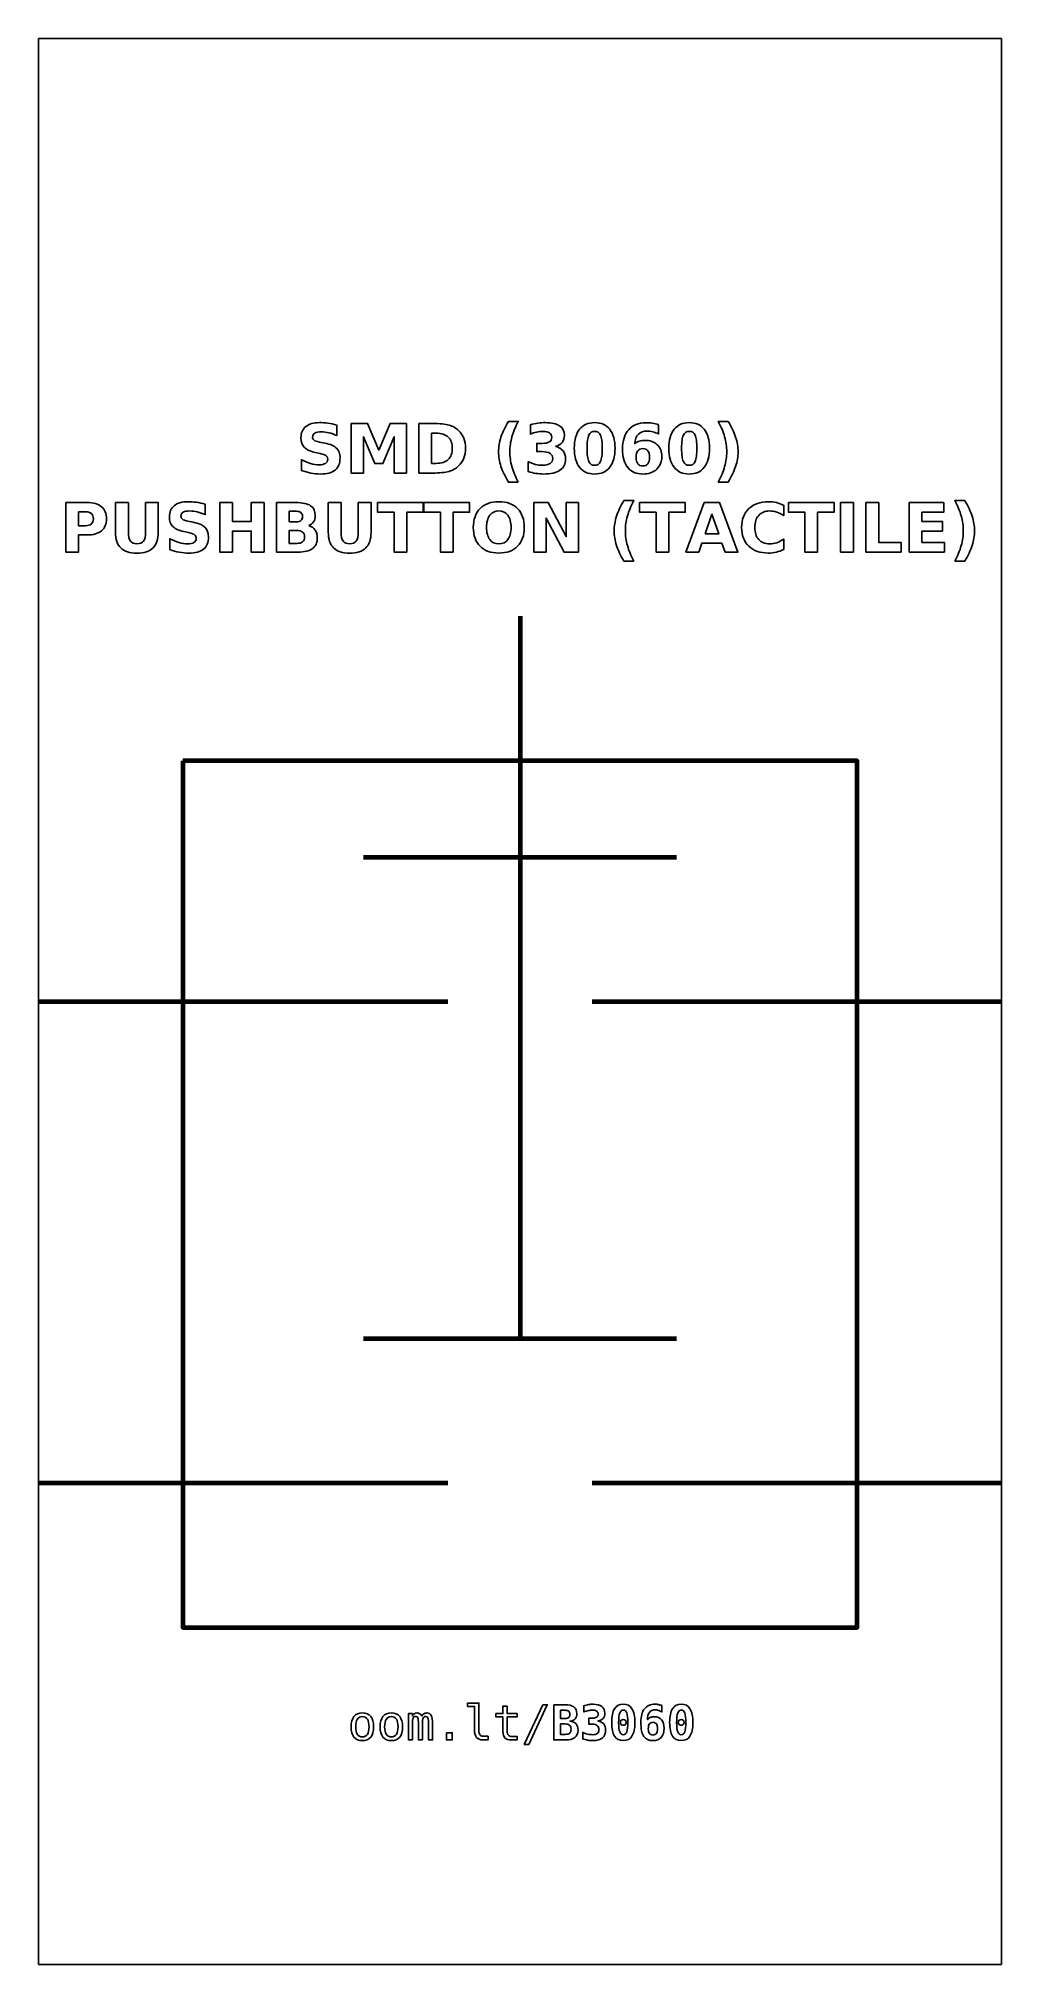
# Model space of a CAD drawing. Header units: centimetres. Extents: x -11.5 to -9.5, y -15.85 to -11.85.
import ezdxf

# ---------------------------------------------------------------- set-up
doc = ezdxf.new("R2010")
doc.units = ezdxf.units.CM
doc.header["$MEASUREMENT"] = 0
doc.layers.add('Layer 1', color=7, linetype='Continuous')

msp = doc.modelspace()

# ---------------------------------------------------------------- linework, layer by layer
at = {"layer": 'Layer 1', "color": 7}
msp.add_open_spline([(-11.5, -11.85), (-11.5, -11.85), (-9.5, -11.85), (-9.5, -11.85), (-9.5, -11.85), (-9.5, -11.85), (-9.5, -15.85), (-9.5, -15.85), (-9.5, -15.85), (-9.5, -15.85), (-11.5, -15.85), (-11.5, -15.85), (-11.5, -15.85), (-11.5, -15.85), (-11.5, -11.85), (-11.5, -11.85)], degree=3, knots=[0, 0, 0, 0, 0.25, 0.25, 0.25, 0.25, 0.5, 0.5, 0.5, 0.5, 0.75, 0.75, 0.75, 0.75, 1, 1, 1, 1], dxfattribs=at)
at = {"layer": 'Layer 1', "color": 250}
for points, knots in [([(-10.88047, -12.65284), (-10.88047, -12.65284), (-10.88047, -12.67459), (-10.88047, -12.67459), (-10.88047, -12.67459), (-10.88612, -12.67207), (-10.89164, -12.67017), (-10.897, -12.66888), (-10.897, -12.66888), (-10.90239, -12.66758), (-10.90747, -12.66695), (-10.91224, -12.66695), (-10.91224, -12.66695), (-10.91857, -12.66695), (-10.92327, -12.66782), (-10.92631, -12.66956), (-10.92631, -12.66956), (-10.92934, -12.67132), (-10.93085, -12.67403), (-10.93085, -12.6777), (-10.93085, -12.6777), (-10.93085, -12.68045), (-10.92984, -12.68261), (-10.92779, -12.68414), (-10.92779, -12.68414), (-10.92574, -12.68567), (-10.92203, -12.68701), (-10.91664, -12.68811), (-10.91664, -12.68811), (-10.91664, -12.68811), (-10.90535, -12.69037), (-10.90535, -12.69037), (-10.90535, -12.69037), (-10.8939, -12.69268), (-10.88579, -12.69616), (-10.88097, -12.70086), (-10.88097, -12.70086), (-10.87614, -12.70554), (-10.87372, -12.7122), (-10.87372, -12.72083), (-10.87372, -12.72083), (-10.87372, -12.73219), (-10.87708, -12.74063), (-10.88381, -12.74616), (-10.88381, -12.74616), (-10.89054, -12.75168), (-10.90081, -12.75446), (-10.91464, -12.75446), (-10.91464, -12.75446), (-10.92118, -12.75446), (-10.92772, -12.75385), (-10.93428, -12.7526), (-10.93428, -12.7526), (-10.94084, -12.75135), (-10.94743, -12.74952), (-10.95399, -12.7471), (-10.95399, -12.7471), (-10.95399, -12.7471), (-10.95399, -12.72471), (-10.95399, -12.72471), (-10.95399, -12.72471), (-10.94743, -12.72819), (-10.94108, -12.73082), (-10.93494, -12.73259), (-10.93494, -12.73259), (-10.9288, -12.73435), (-10.9229, -12.73524), (-10.91721, -12.73524), (-10.91721, -12.73524), (-10.91142, -12.73524), (-10.90698, -12.73428), (-10.9039, -12.73235), (-10.9039, -12.73235), (-10.90081, -12.73042), (-10.89929, -12.72767), (-10.89929, -12.72407), (-10.89929, -12.72407), (-10.89929, -12.72087), (-10.90032, -12.71838), (-10.90241, -12.71664), (-10.90241, -12.71664), (-10.90451, -12.7149), (-10.90867, -12.71333), (-10.91493, -12.71196), (-10.91493, -12.71196), (-10.91493, -12.71196), (-10.9252, -12.70968), (-10.9252, -12.70968), (-10.9252, -12.70968), (-10.93548, -12.70747), (-10.94301, -12.70397), (-10.94776, -12.69914), (-10.94776, -12.69914), (-10.95251, -12.69432), (-10.95488, -12.68781), (-10.95488, -12.67965), (-10.95488, -12.67965), (-10.95488, -12.66939), (-10.95157, -12.66151), (-10.94496, -12.65601), (-10.94496, -12.65601), (-10.93835, -12.65048), (-10.92885, -12.64773), (-10.91643, -12.64773), (-10.91643, -12.64773), (-10.91079, -12.64773), (-10.90498, -12.64816), (-10.899, -12.649), (-10.899, -12.649), (-10.89303, -12.64985), (-10.88685, -12.65112), (-10.88047, -12.65284)], [0, 0, 0, 0, 0.0357143, 0.0357143, 0.0357143, 0.0357143, 0.0714286, 0.0714286, 0.0714286, 0.0714286, 0.1071429, 0.1071429, 0.1071429, 0.1071429, 0.1428571, 0.1428571, 0.1428571, 0.1428571, 0.1785714, 0.1785714, 0.1785714, 0.1785714, 0.2142857, 0.2142857, 0.2142857, 0.2142857, 0.25, 0.25, 0.25, 0.25, 0.2857143, 0.2857143, 0.2857143, 0.2857143, 0.3214286, 0.3214286, 0.3214286, 0.3214286, 0.3571429, 0.3571429, 0.3571429, 0.3571429, 0.3928571, 0.3928571, 0.3928571, 0.3928571, 0.4285714, 0.4285714, 0.4285714, 0.4285714, 0.4642857, 0.4642857, 0.4642857, 0.4642857, 0.5, 0.5, 0.5, 0.5, 0.5357143, 0.5357143, 0.5357143, 0.5357143, 0.5714286, 0.5714286, 0.5714286, 0.5714286, 0.6071429, 0.6071429, 0.6071429, 0.6071429, 0.6428571, 0.6428571, 0.6428571, 0.6428571, 0.6785714, 0.6785714, 0.6785714, 0.6785714, 0.7142857, 0.7142857, 0.7142857, 0.7142857, 0.75, 0.75, 0.75, 0.75, 0.7857143, 0.7857143, 0.7857143, 0.7857143, 0.8214286, 0.8214286, 0.8214286, 0.8214286, 0.8571429, 0.8571429, 0.8571429, 0.8571429, 0.8928571, 0.8928571, 0.8928571, 0.8928571, 0.9285714, 0.9285714, 0.9285714, 0.9285714, 0.9642857, 0.9642857, 0.9642857, 0.9642857, 1, 1, 1, 1]), ([(-10.85044, -12.64959), (-10.85044, -12.64959), (-10.81669, -12.64959), (-10.81669, -12.64959), (-10.81669, -12.64959), (-10.81669, -12.64959), (-10.79324, -12.70465), (-10.79324, -12.70465), (-10.79324, -12.70465), (-10.79324, -12.70465), (-10.76968, -12.64959), (-10.76968, -12.64959), (-10.76968, -12.64959), (-10.76968, -12.64959), (-10.736, -12.64959), (-10.736, -12.64959), (-10.736, -12.64959), (-10.736, -12.64959), (-10.736, -12.75246), (-10.736, -12.75246), (-10.736, -12.75246), (-10.736, -12.75246), (-10.76107, -12.75246), (-10.76107, -12.75246), (-10.76107, -12.75246), (-10.76107, -12.75246), (-10.76107, -12.67722), (-10.76107, -12.67722), (-10.76107, -12.67722), (-10.76107, -12.67722), (-10.78478, -12.73268), (-10.78478, -12.73268), (-10.78478, -12.73268), (-10.78478, -12.73268), (-10.80159, -12.73268), (-10.80159, -12.73268), (-10.80159, -12.73268), (-10.80159, -12.73268), (-10.8253, -12.67722), (-10.8253, -12.67722), (-10.8253, -12.67722), (-10.8253, -12.67722), (-10.8253, -12.75246), (-10.8253, -12.75246), (-10.8253, -12.75246), (-10.8253, -12.75246), (-10.85044, -12.75246), (-10.85044, -12.75246), (-10.85044, -12.75246), (-10.85044, -12.75246), (-10.85044, -12.64959), (-10.85044, -12.64959)], [0, 0, 0, 0, 0.0769231, 0.0769231, 0.0769231, 0.0769231, 0.1538462, 0.1538462, 0.1538462, 0.1538462, 0.2307692, 0.2307692, 0.2307692, 0.2307692, 0.3076923, 0.3076923, 0.3076923, 0.3076923, 0.3846154, 0.3846154, 0.3846154, 0.3846154, 0.4615385, 0.4615385, 0.4615385, 0.4615385, 0.5384615, 0.5384615, 0.5384615, 0.5384615, 0.6153846, 0.6153846, 0.6153846, 0.6153846, 0.6923077, 0.6923077, 0.6923077, 0.6923077, 0.7692308, 0.7692308, 0.7692308, 0.7692308, 0.8461538, 0.8461538, 0.8461538, 0.8461538, 0.9230769, 0.9230769, 0.9230769, 0.9230769, 1, 1, 1, 1]), ([(-10.71001, -12.64959), (-10.71001, -12.64959), (-10.68202, -12.64959), (-10.68202, -12.64959), (-10.68202, -12.64959), (-10.66641, -12.64959), (-10.65479, -12.6507), (-10.64715, -12.65293), (-10.64715, -12.65293), (-10.6395, -12.65516), (-10.63294, -12.65893), (-10.62746, -12.66427), (-10.62746, -12.66427), (-10.62264, -12.6689), (-10.61907, -12.67426), (-10.61671, -12.68033), (-10.61671, -12.68033), (-10.61439, -12.68637), (-10.61321, -12.69324), (-10.61321, -12.70093), (-10.61321, -12.70093), (-10.61321, -12.70869), (-10.61439, -12.71561), (-10.61671, -12.7217), (-10.61671, -12.7217), (-10.61907, -12.72779), (-10.62264, -12.73315), (-10.62746, -12.73778), (-10.62746, -12.73778), (-10.63299, -12.74312), (-10.6396, -12.74689), (-10.64731, -12.74912), (-10.64731, -12.74912), (-10.65503, -12.75135), (-10.6666, -12.75246), (-10.68202, -12.75246), (-10.68202, -12.75246), (-10.68202, -12.75246), (-10.71001, -12.75246), (-10.71001, -12.75246), (-10.71001, -12.75246), (-10.71001, -12.75246), (-10.71001, -12.64959), (-10.71001, -12.64959)], [0, 0, 0, 0, 0.0909091, 0.0909091, 0.0909091, 0.0909091, 0.1818182, 0.1818182, 0.1818182, 0.1818182, 0.2727273, 0.2727273, 0.2727273, 0.2727273, 0.3636364, 0.3636364, 0.3636364, 0.3636364, 0.4545455, 0.4545455, 0.4545455, 0.4545455, 0.5454545, 0.5454545, 0.5454545, 0.5454545, 0.6363636, 0.6363636, 0.6363636, 0.6363636, 0.7272727, 0.7272727, 0.7272727, 0.7272727, 0.8181818, 0.8181818, 0.8181818, 0.8181818, 0.9090909, 0.9090909, 0.9090909, 0.9090909, 1, 1, 1, 1]), ([(-10.68348, -12.66965), (-10.68348, -12.66965), (-10.68348, -12.7324), (-10.68348, -12.7324), (-10.68348, -12.7324), (-10.68348, -12.7324), (-10.67398, -12.7324), (-10.67398, -12.7324), (-10.67398, -12.7324), (-10.66314, -12.7324), (-10.65486, -12.72972), (-10.64915, -12.72433), (-10.64915, -12.72433), (-10.64343, -12.71897), (-10.64056, -12.71116), (-10.64056, -12.70093), (-10.64056, -12.70093), (-10.64056, -12.69072), (-10.64341, -12.68296), (-10.6491, -12.67765), (-10.6491, -12.67765), (-10.65479, -12.67231), (-10.66309, -12.66965), (-10.67398, -12.66965), (-10.67398, -12.66965), (-10.67398, -12.66965), (-10.68348, -12.66965), (-10.68348, -12.66965)], [0, 0, 0, 0, 0.1428571, 0.1428571, 0.1428571, 0.1428571, 0.2857143, 0.2857143, 0.2857143, 0.2857143, 0.4285714, 0.4285714, 0.4285714, 0.4285714, 0.5714286, 0.5714286, 0.5714286, 0.5714286, 0.7142857, 0.7142857, 0.7142857, 0.7142857, 0.8571429, 0.8571429, 0.8571429, 0.8571429, 1, 1, 1, 1]), ([(-10.50352, -12.77106), (-10.50352, -12.77106), (-10.52398, -12.77106), (-10.52398, -12.77106), (-10.52398, -12.77106), (-10.53101, -12.75973), (-10.53621, -12.74893), (-10.53955, -12.7387), (-10.53955, -12.7387), (-10.54291, -12.72849), (-10.54458, -12.71836), (-10.54458, -12.70829), (-10.54458, -12.70829), (-10.54458, -12.69823), (-10.54289, -12.68804), (-10.53953, -12.67774), (-10.53953, -12.67774), (-10.53614, -12.66742), (-10.53097, -12.65665), (-10.52398, -12.64538), (-10.52398, -12.64538), (-10.52398, -12.64538), (-10.50352, -12.64538), (-10.50352, -12.64538), (-10.50352, -12.64538), (-10.5094, -12.65627), (-10.5138, -12.66692), (-10.51674, -12.67732), (-10.51674, -12.67732), (-10.51968, -12.68771), (-10.52116, -12.69799), (-10.52116, -12.70815), (-10.52116, -12.70815), (-10.52116, -12.71831), (-10.5197, -12.72859), (-10.51679, -12.73903), (-10.51679, -12.73903), (-10.51387, -12.74945), (-10.50945, -12.76013), (-10.50352, -12.77106)], [0, 0, 0, 0, 0.1, 0.1, 0.1, 0.1, 0.2, 0.2, 0.2, 0.2, 0.3, 0.3, 0.3, 0.3, 0.4, 0.4, 0.4, 0.4, 0.5, 0.5, 0.5, 0.5, 0.6, 0.6, 0.6, 0.6, 0.7, 0.7, 0.7, 0.7, 0.8, 0.8, 0.8, 0.8, 0.9, 0.9, 0.9, 0.9, 1, 1, 1, 1]), ([(-10.4265, -12.69698), (-10.41958, -12.69877), (-10.41429, -12.7019), (-10.41069, -12.70632), (-10.41069, -12.70632), (-10.40709, -12.71076), (-10.40528, -12.71638), (-10.40528, -12.72323), (-10.40528, -12.72323), (-10.40528, -12.73343), (-10.40919, -12.74119), (-10.41699, -12.74651), (-10.41699, -12.74651), (-10.4248, -12.7518), (-10.43619, -12.75446), (-10.45117, -12.75446), (-10.45117, -12.75446), (-10.45646, -12.75446), (-10.46175, -12.75404), (-10.46707, -12.75319), (-10.46707, -12.75319), (-10.47236, -12.75234), (-10.4776, -12.75105), (-10.4828, -12.74936), (-10.4828, -12.74936), (-10.4828, -12.74936), (-10.4828, -12.72889), (-10.4828, -12.72889), (-10.4828, -12.72889), (-10.47784, -12.73136), (-10.47292, -12.73325), (-10.46803, -12.73452), (-10.46803, -12.73452), (-10.46314, -12.73576), (-10.45832, -12.7364), (-10.45359, -12.7364), (-10.45359, -12.7364), (-10.44656, -12.7364), (-10.44117, -12.73517), (-10.43743, -12.73275), (-10.43743, -12.73275), (-10.43369, -12.73031), (-10.43181, -12.72683), (-10.43181, -12.72226), (-10.43181, -12.72226), (-10.43181, -12.71758), (-10.43374, -12.71403), (-10.43757, -12.71163), (-10.43757, -12.71163), (-10.44141, -12.70921), (-10.44707, -12.70801), (-10.45455, -12.70801), (-10.45455, -12.70801), (-10.45455, -12.70801), (-10.46516, -12.70801), (-10.46516, -12.70801), (-10.46516, -12.70801), (-10.46516, -12.70801), (-10.46516, -12.69091), (-10.46516, -12.69091), (-10.46516, -12.69091), (-10.46516, -12.69091), (-10.45401, -12.69091), (-10.45401, -12.69091), (-10.45401, -12.69091), (-10.44733, -12.69091), (-10.44239, -12.68988), (-10.43913, -12.68778), (-10.43913, -12.68778), (-10.43586, -12.68569), (-10.43423, -12.68252), (-10.43423, -12.67826), (-10.43423, -12.67826), (-10.43423, -12.67431), (-10.43581, -12.67125), (-10.43898, -12.66911), (-10.43898, -12.66911), (-10.44216, -12.66695), (-10.44663, -12.66587), (-10.45241, -12.66587), (-10.45241, -12.66587), (-10.45669, -12.66587), (-10.461, -12.66634), (-10.46537, -12.6673), (-10.46537, -12.6673), (-10.46972, -12.66826), (-10.47405, -12.6697), (-10.47838, -12.67158), (-10.47838, -12.67158), (-10.47838, -12.67158), (-10.47838, -12.65215), (-10.47838, -12.65215), (-10.47838, -12.65215), (-10.47313, -12.65067), (-10.46796, -12.64957), (-10.46281, -12.64884), (-10.46281, -12.64884), (-10.45766, -12.64811), (-10.45263, -12.64773), (-10.44766, -12.64773), (-10.44766, -12.64773), (-10.4343, -12.64773), (-10.42429, -12.64992), (-10.41765, -12.65432), (-10.41765, -12.65432), (-10.41102, -12.65869), (-10.40771, -12.6653), (-10.40771, -12.67412), (-10.40771, -12.67412), (-10.40771, -12.68012), (-10.40928, -12.68506), (-10.41246, -12.68889), (-10.41246, -12.68889), (-10.41563, -12.69272), (-10.42031, -12.69543), (-10.4265, -12.69698)], [0, 0, 0, 0, 0.0344828, 0.0344828, 0.0344828, 0.0344828, 0.0689655, 0.0689655, 0.0689655, 0.0689655, 0.1034483, 0.1034483, 0.1034483, 0.1034483, 0.137931, 0.137931, 0.137931, 0.137931, 0.1724138, 0.1724138, 0.1724138, 0.1724138, 0.2068966, 0.2068966, 0.2068966, 0.2068966, 0.2413793, 0.2413793, 0.2413793, 0.2413793, 0.2758621, 0.2758621, 0.2758621, 0.2758621, 0.3103448, 0.3103448, 0.3103448, 0.3103448, 0.3448276, 0.3448276, 0.3448276, 0.3448276, 0.3793103, 0.3793103, 0.3793103, 0.3793103, 0.4137931, 0.4137931, 0.4137931, 0.4137931, 0.4482759, 0.4482759, 0.4482759, 0.4482759, 0.4827586, 0.4827586, 0.4827586, 0.4827586, 0.5172414, 0.5172414, 0.5172414, 0.5172414, 0.5517241, 0.5517241, 0.5517241, 0.5517241, 0.5862069, 0.5862069, 0.5862069, 0.5862069, 0.6206897, 0.6206897, 0.6206897, 0.6206897, 0.6551724, 0.6551724, 0.6551724, 0.6551724, 0.6896552, 0.6896552, 0.6896552, 0.6896552, 0.7241379, 0.7241379, 0.7241379, 0.7241379, 0.7586207, 0.7586207, 0.7586207, 0.7586207, 0.7931034, 0.7931034, 0.7931034, 0.7931034, 0.8275862, 0.8275862, 0.8275862, 0.8275862, 0.862069, 0.862069, 0.862069, 0.862069, 0.8965517, 0.8965517, 0.8965517, 0.8965517, 0.9310345, 0.9310345, 0.9310345, 0.9310345, 0.9655172, 0.9655172, 0.9655172, 0.9655172, 1, 1, 1, 1]), ([(-10.3026, -12.70112), (-10.3026, -12.71817), (-10.30627, -12.73132), (-10.31363, -12.74058), (-10.31363, -12.74058), (-10.32097, -12.74983), (-10.33141, -12.75446), (-10.34491, -12.75446), (-10.34491, -12.75446), (-10.35846, -12.75446), (-10.36892, -12.74983), (-10.37626, -12.74058), (-10.37626, -12.74058), (-10.38362, -12.73132), (-10.38729, -12.71817), (-10.38729, -12.70112), (-10.38729, -12.70112), (-10.38729, -12.68405), (-10.38362, -12.67087), (-10.37626, -12.66161), (-10.37626, -12.66161), (-10.36892, -12.65237), (-10.35846, -12.64773), (-10.34491, -12.64773), (-10.34491, -12.64773), (-10.33141, -12.64773), (-10.32097, -12.65237), (-10.31363, -12.66161), (-10.31363, -12.66161), (-10.30627, -12.67087), (-10.3026, -12.68405), (-10.3026, -12.70112)], [0, 0, 0, 0, 0.125, 0.125, 0.125, 0.125, 0.25, 0.25, 0.25, 0.25, 0.375, 0.375, 0.375, 0.375, 0.5, 0.5, 0.5, 0.5, 0.625, 0.625, 0.625, 0.625, 0.75, 0.75, 0.75, 0.75, 0.875, 0.875, 0.875, 0.875, 1, 1, 1, 1]), ([(-10.32913, -12.70093), (-10.32913, -12.68807), (-10.33033, -12.67901), (-10.33275, -12.67374), (-10.33275, -12.67374), (-10.33515, -12.6685), (-10.33922, -12.66587), (-10.34491, -12.66587), (-10.34491, -12.66587), (-10.3506, -12.66587), (-10.35467, -12.6685), (-10.35712, -12.67374), (-10.35712, -12.67374), (-10.35954, -12.67901), (-10.36076, -12.68807), (-10.36076, -12.70093), (-10.36076, -12.70093), (-10.36076, -12.71391), (-10.35954, -12.72309), (-10.35712, -12.7284), (-10.35712, -12.7284), (-10.35467, -12.73374), (-10.3506, -12.7364), (-10.34491, -12.7364), (-10.34491, -12.7364), (-10.33927, -12.7364), (-10.33522, -12.73374), (-10.33277, -12.7284), (-10.33277, -12.7284), (-10.33035, -12.72309), (-10.32913, -12.71391), (-10.32913, -12.70093)], [0, 0, 0, 0, 0.125, 0.125, 0.125, 0.125, 0.25, 0.25, 0.25, 0.25, 0.375, 0.375, 0.375, 0.375, 0.5, 0.5, 0.5, 0.5, 0.625, 0.625, 0.625, 0.625, 0.75, 0.75, 0.75, 0.75, 0.875, 0.875, 0.875, 0.875, 1, 1, 1, 1]), ([(-10.21201, -12.65227), (-10.21201, -12.65227), (-10.21201, -12.6713), (-10.21201, -12.6713), (-10.21201, -12.6713), (-10.21638, -12.66923), (-10.22047, -12.6677), (-10.22433, -12.66671), (-10.22433, -12.66671), (-10.22819, -12.66572), (-10.23197, -12.66523), (-10.23564, -12.66523), (-10.23564, -12.66523), (-10.24355, -12.66523), (-10.24968, -12.66742), (-10.2541, -12.67182), (-10.2541, -12.67182), (-10.2585, -12.67619), (-10.26109, -12.6827), (-10.26182, -12.69134), (-10.26182, -12.69134), (-10.25879, -12.6891), (-10.25549, -12.68741), (-10.25196, -12.68628), (-10.25196, -12.68628), (-10.24844, -12.68515), (-10.24458, -12.68459), (-10.24039, -12.68459), (-10.24039, -12.68459), (-10.22988, -12.68459), (-10.22139, -12.68767), (-10.21495, -12.69383), (-10.21495, -12.69383), (-10.20848, -12.69997), (-10.20526, -12.70803), (-10.20526, -12.71801), (-10.20526, -12.71801), (-10.20526, -12.72904), (-10.20886, -12.73786), (-10.21608, -12.74451), (-10.21608, -12.74451), (-10.22327, -12.75114), (-10.23296, -12.75446), (-10.24507, -12.75446), (-10.24507, -12.75446), (-10.25843, -12.75446), (-10.26878, -12.74994), (-10.27612, -12.74091), (-10.27612, -12.74091), (-10.28343, -12.7319), (-10.2871, -12.71909), (-10.2871, -12.70251), (-10.2871, -12.70251), (-10.2871, -12.68553), (-10.28282, -12.67217), (-10.27426, -12.66246), (-10.27426, -12.66246), (-10.26568, -12.65274), (-10.25394, -12.64787), (-10.23901, -12.64787), (-10.23901, -12.64787), (-10.23428, -12.64787), (-10.22969, -12.64825), (-10.22522, -12.64898), (-10.22522, -12.64898), (-10.22078, -12.64971), (-10.21638, -12.65081), (-10.21201, -12.65227)], [0, 0, 0, 0, 0.0588235, 0.0588235, 0.0588235, 0.0588235, 0.1176471, 0.1176471, 0.1176471, 0.1176471, 0.1764706, 0.1764706, 0.1764706, 0.1764706, 0.2352941, 0.2352941, 0.2352941, 0.2352941, 0.2941176, 0.2941176, 0.2941176, 0.2941176, 0.3529412, 0.3529412, 0.3529412, 0.3529412, 0.4117647, 0.4117647, 0.4117647, 0.4117647, 0.4705882, 0.4705882, 0.4705882, 0.4705882, 0.5294118, 0.5294118, 0.5294118, 0.5294118, 0.5882353, 0.5882353, 0.5882353, 0.5882353, 0.6470588, 0.6470588, 0.6470588, 0.6470588, 0.7058824, 0.7058824, 0.7058824, 0.7058824, 0.7647059, 0.7647059, 0.7647059, 0.7647059, 0.8235294, 0.8235294, 0.8235294, 0.8235294, 0.8823529, 0.8823529, 0.8823529, 0.8823529, 0.9411765, 0.9411765, 0.9411765, 0.9411765, 1, 1, 1, 1]), ([(-10.10622, -12.70112), (-10.10622, -12.71817), (-10.10989, -12.73132), (-10.11725, -12.74058), (-10.11725, -12.74058), (-10.12459, -12.74983), (-10.13503, -12.75446), (-10.14853, -12.75446), (-10.14853, -12.75446), (-10.16208, -12.75446), (-10.17254, -12.74983), (-10.17988, -12.74058), (-10.17988, -12.74058), (-10.18724, -12.73132), (-10.19091, -12.71817), (-10.19091, -12.70112), (-10.19091, -12.70112), (-10.19091, -12.68405), (-10.18724, -12.67087), (-10.17988, -12.66161), (-10.17988, -12.66161), (-10.17254, -12.65237), (-10.16208, -12.64773), (-10.14853, -12.64773), (-10.14853, -12.64773), (-10.13503, -12.64773), (-10.12459, -12.65237), (-10.11725, -12.66161), (-10.11725, -12.66161), (-10.10989, -12.67087), (-10.10622, -12.68405), (-10.10622, -12.70112)], [0, 0, 0, 0, 0.125, 0.125, 0.125, 0.125, 0.25, 0.25, 0.25, 0.25, 0.375, 0.375, 0.375, 0.375, 0.5, 0.5, 0.5, 0.5, 0.625, 0.625, 0.625, 0.625, 0.75, 0.75, 0.75, 0.75, 0.875, 0.875, 0.875, 0.875, 1, 1, 1, 1]), ([(-10.13275, -12.70093), (-10.13275, -12.68807), (-10.13395, -12.67901), (-10.13637, -12.67374), (-10.13637, -12.67374), (-10.13877, -12.6685), (-10.14284, -12.66587), (-10.14853, -12.66587), (-10.14853, -12.66587), (-10.15422, -12.66587), (-10.15829, -12.6685), (-10.16074, -12.67374), (-10.16074, -12.67374), (-10.16316, -12.67901), (-10.16438, -12.68807), (-10.16438, -12.70093), (-10.16438, -12.70093), (-10.16438, -12.71391), (-10.16316, -12.72309), (-10.16074, -12.7284), (-10.16074, -12.7284), (-10.15829, -12.73374), (-10.15422, -12.7364), (-10.14853, -12.7364), (-10.14853, -12.7364), (-10.14289, -12.7364), (-10.13884, -12.73374), (-10.13639, -12.7284), (-10.13639, -12.7284), (-10.13397, -12.72309), (-10.13275, -12.71391), (-10.13275, -12.70093)], [0, 0, 0, 0, 0.125, 0.125, 0.125, 0.125, 0.25, 0.25, 0.25, 0.25, 0.375, 0.375, 0.375, 0.375, 0.5, 0.5, 0.5, 0.5, 0.625, 0.625, 0.625, 0.625, 0.75, 0.75, 0.75, 0.75, 0.875, 0.875, 0.875, 0.875, 1, 1, 1, 1]), ([(-10.08818, -12.77106), (-10.0823, -12.76013), (-10.07788, -12.74945), (-10.07494, -12.73903), (-10.07494, -12.73903), (-10.072, -12.72859), (-10.07054, -12.71831), (-10.07054, -12.70815), (-10.07054, -12.70815), (-10.07054, -12.69799), (-10.072, -12.68771), (-10.07494, -12.67732), (-10.07494, -12.67732), (-10.07788, -12.66692), (-10.0823, -12.65627), (-10.08818, -12.64538), (-10.08818, -12.64538), (-10.08818, -12.64538), (-10.06772, -12.64538), (-10.06772, -12.64538), (-10.06772, -12.64538), (-10.06074, -12.65665), (-10.05556, -12.66742), (-10.05217, -12.67774), (-10.05217, -12.67774), (-10.04881, -12.68804), (-10.04712, -12.69823), (-10.04712, -12.70829), (-10.04712, -12.70829), (-10.04712, -12.71836), (-10.04879, -12.72849), (-10.05215, -12.7387), (-10.05215, -12.7387), (-10.05549, -12.74893), (-10.06069, -12.75973), (-10.06772, -12.77106), (-10.06772, -12.77106), (-10.06772, -12.77106), (-10.08818, -12.77106), (-10.08818, -12.77106)], [0, 0, 0, 0, 0.1, 0.1, 0.1, 0.1, 0.2, 0.2, 0.2, 0.2, 0.3, 0.3, 0.3, 0.3, 0.4, 0.4, 0.4, 0.4, 0.5, 0.5, 0.5, 0.5, 0.6, 0.6, 0.6, 0.6, 0.7, 0.7, 0.7, 0.7, 0.8, 0.8, 0.8, 0.8, 0.9, 0.9, 0.9, 0.9, 1, 1, 1, 1]), ([(-10.24479, -12.70168), (-10.24945, -12.70168), (-10.25293, -12.70319), (-10.25523, -12.7062), (-10.25523, -12.7062), (-10.25756, -12.70921), (-10.25871, -12.71373), (-10.25871, -12.71972), (-10.25871, -12.71972), (-10.25871, -12.72574), (-10.25756, -12.73026), (-10.25523, -12.73327), (-10.25523, -12.73327), (-10.25293, -12.73628), (-10.24945, -12.73778), (-10.24479, -12.73778), (-10.24479, -12.73778), (-10.24011, -12.73778), (-10.23661, -12.73628), (-10.2343, -12.73327), (-10.2343, -12.73327), (-10.23197, -12.73026), (-10.23082, -12.72574), (-10.23082, -12.71972), (-10.23082, -12.71972), (-10.23082, -12.71373), (-10.23197, -12.70921), (-10.2343, -12.7062), (-10.2343, -12.7062), (-10.23661, -12.70319), (-10.24011, -12.70168), (-10.24479, -12.70168)], [0, 0, 0, 0, 0.125, 0.125, 0.125, 0.125, 0.25, 0.25, 0.25, 0.25, 0.375, 0.375, 0.375, 0.375, 0.5, 0.5, 0.5, 0.5, 0.625, 0.625, 0.625, 0.625, 0.75, 0.75, 0.75, 0.75, 0.875, 0.875, 0.875, 0.875, 1, 1, 1, 1]), ([(-11.44335, -12.81384), (-11.44335, -12.81384), (-11.39933, -12.81384), (-11.39933, -12.81384), (-11.39933, -12.81384), (-11.38623, -12.81384), (-11.37618, -12.81676), (-11.36917, -12.82257), (-11.36917, -12.82257), (-11.36217, -12.82838), (-11.35866, -12.83665), (-11.35866, -12.8474), (-11.35866, -12.8474), (-11.35866, -12.85817), (-11.36217, -12.86647), (-11.36917, -12.87228), (-11.36917, -12.87228), (-11.37618, -12.87809), (-11.38623, -12.88101), (-11.39933, -12.88101), (-11.39933, -12.88101), (-11.39933, -12.88101), (-11.41682, -12.88101), (-11.41682, -12.88101), (-11.41682, -12.88101), (-11.41682, -12.88101), (-11.41682, -12.91671), (-11.41682, -12.91671), (-11.41682, -12.91671), (-11.41682, -12.91671), (-11.44335, -12.91671), (-11.44335, -12.91671), (-11.44335, -12.91671), (-11.44335, -12.91671), (-11.44335, -12.81384), (-11.44335, -12.81384)], [0, 0, 0, 0, 0.1111111, 0.1111111, 0.1111111, 0.1111111, 0.2222222, 0.2222222, 0.2222222, 0.2222222, 0.3333333, 0.3333333, 0.3333333, 0.3333333, 0.4444444, 0.4444444, 0.4444444, 0.4444444, 0.5555556, 0.5555556, 0.5555556, 0.5555556, 0.6666667, 0.6666667, 0.6666667, 0.6666667, 0.7777778, 0.7777778, 0.7777778, 0.7777778, 0.8888889, 0.8888889, 0.8888889, 0.8888889, 1, 1, 1, 1]), ([(-11.41682, -12.83306), (-11.41682, -12.83306), (-11.41682, -12.86179), (-11.41682, -12.86179), (-11.41682, -12.86179), (-11.41682, -12.86179), (-11.40215, -12.86179), (-11.40215, -12.86179), (-11.40215, -12.86179), (-11.397, -12.86179), (-11.39302, -12.86055), (-11.39022, -12.85803), (-11.39022, -12.85803), (-11.38742, -12.85554), (-11.38601, -12.85199), (-11.38601, -12.8474), (-11.38601, -12.8474), (-11.38601, -12.84279), (-11.38742, -12.83926), (-11.39022, -12.83677), (-11.39022, -12.83677), (-11.39302, -12.8343), (-11.397, -12.83306), (-11.40215, -12.83306), (-11.40215, -12.83306), (-11.40215, -12.83306), (-11.41682, -12.83306), (-11.41682, -12.83306)], [0, 0, 0, 0, 0.1428571, 0.1428571, 0.1428571, 0.1428571, 0.2857143, 0.2857143, 0.2857143, 0.2857143, 0.4285714, 0.4285714, 0.4285714, 0.4285714, 0.5714286, 0.5714286, 0.5714286, 0.5714286, 0.7142857, 0.7142857, 0.7142857, 0.7142857, 0.8571429, 0.8571429, 0.8571429, 0.8571429, 1, 1, 1, 1]), ([(-11.33994, -12.81384), (-11.33994, -12.81384), (-11.31341, -12.81384), (-11.31341, -12.81384), (-11.31341, -12.81384), (-11.31341, -12.81384), (-11.31341, -12.87551), (-11.31341, -12.87551), (-11.31341, -12.87551), (-11.31341, -12.884), (-11.31203, -12.89009), (-11.30925, -12.89373), (-11.30925, -12.89373), (-11.30647, -12.89738), (-11.30194, -12.89921), (-11.29563, -12.89921), (-11.29563, -12.89921), (-11.28928, -12.89921), (-11.28472, -12.89738), (-11.28195, -12.89373), (-11.28195, -12.89373), (-11.27917, -12.89009), (-11.27778, -12.884), (-11.27778, -12.87551), (-11.27778, -12.87551), (-11.27778, -12.87551), (-11.27778, -12.81384), (-11.27778, -12.81384), (-11.27778, -12.81384), (-11.27778, -12.81384), (-11.25125, -12.81384), (-11.25125, -12.81384), (-11.25125, -12.81384), (-11.25125, -12.81384), (-11.25125, -12.87551), (-11.25125, -12.87551), (-11.25125, -12.87551), (-11.25125, -12.89006), (-11.2549, -12.90091), (-11.26221, -12.90803), (-11.26221, -12.90803), (-11.2695, -12.91516), (-11.28065, -12.91871), (-11.29563, -12.91871), (-11.29563, -12.91871), (-11.31057, -12.91871), (-11.32169, -12.91516), (-11.32898, -12.90803), (-11.32898, -12.90803), (-11.3363, -12.90091), (-11.33994, -12.89006), (-11.33994, -12.87551), (-11.33994, -12.87551), (-11.33994, -12.87551), (-11.33994, -12.81384), (-11.33994, -12.81384)], [0, 0, 0, 0, 0.0714286, 0.0714286, 0.0714286, 0.0714286, 0.1428571, 0.1428571, 0.1428571, 0.1428571, 0.2142857, 0.2142857, 0.2142857, 0.2142857, 0.2857143, 0.2857143, 0.2857143, 0.2857143, 0.3571429, 0.3571429, 0.3571429, 0.3571429, 0.4285714, 0.4285714, 0.4285714, 0.4285714, 0.5, 0.5, 0.5, 0.5, 0.5714286, 0.5714286, 0.5714286, 0.5714286, 0.6428571, 0.6428571, 0.6428571, 0.6428571, 0.7142857, 0.7142857, 0.7142857, 0.7142857, 0.7857143, 0.7857143, 0.7857143, 0.7857143, 0.8571429, 0.8571429, 0.8571429, 0.8571429, 0.9285714, 0.9285714, 0.9285714, 0.9285714, 1, 1, 1, 1]), ([(-11.15377, -12.81709), (-11.15377, -12.81709), (-11.15377, -12.83884), (-11.15377, -12.83884), (-11.15377, -12.83884), (-11.15942, -12.83632), (-11.16494, -12.83442), (-11.1703, -12.83313), (-11.1703, -12.83313), (-11.17569, -12.83183), (-11.18077, -12.8312), (-11.18554, -12.8312), (-11.18554, -12.8312), (-11.19187, -12.8312), (-11.19657, -12.83207), (-11.19961, -12.83381), (-11.19961, -12.83381), (-11.20264, -12.83557), (-11.20415, -12.83828), (-11.20415, -12.84195), (-11.20415, -12.84195), (-11.20415, -12.8447), (-11.20314, -12.84686), (-11.20109, -12.84839), (-11.20109, -12.84839), (-11.19904, -12.84992), (-11.19533, -12.85126), (-11.18994, -12.85236), (-11.18994, -12.85236), (-11.18994, -12.85236), (-11.17865, -12.85462), (-11.17865, -12.85462), (-11.17865, -12.85462), (-11.1672, -12.85693), (-11.15909, -12.86041), (-11.15427, -12.86511), (-11.15427, -12.86511), (-11.14944, -12.86979), (-11.14702, -12.87645), (-11.14702, -12.88508), (-11.14702, -12.88508), (-11.14702, -12.89644), (-11.15038, -12.90488), (-11.15711, -12.91041), (-11.15711, -12.91041), (-11.16384, -12.91593), (-11.17411, -12.91871), (-11.18794, -12.91871), (-11.18794, -12.91871), (-11.19448, -12.91871), (-11.20102, -12.9181), (-11.20758, -12.91685), (-11.20758, -12.91685), (-11.21414, -12.9156), (-11.22073, -12.91377), (-11.22729, -12.91135), (-11.22729, -12.91135), (-11.22729, -12.91135), (-11.22729, -12.88896), (-11.22729, -12.88896), (-11.22729, -12.88896), (-11.22073, -12.89244), (-11.21438, -12.89507), (-11.20824, -12.89684), (-11.20824, -12.89684), (-11.2021, -12.8986), (-11.1962, -12.89949), (-11.19051, -12.89949), (-11.19051, -12.89949), (-11.18472, -12.89949), (-11.18028, -12.89853), (-11.1772, -12.8966), (-11.1772, -12.8966), (-11.17411, -12.89467), (-11.17259, -12.89192), (-11.17259, -12.88832), (-11.17259, -12.88832), (-11.17259, -12.88512), (-11.17362, -12.88263), (-11.17571, -12.88089), (-11.17571, -12.88089), (-11.17781, -12.87915), (-11.18197, -12.87758), (-11.18823, -12.87621), (-11.18823, -12.87621), (-11.18823, -12.87621), (-11.1985, -12.87393), (-11.1985, -12.87393), (-11.1985, -12.87393), (-11.20878, -12.87172), (-11.21631, -12.86822), (-11.22106, -12.86339), (-11.22106, -12.86339), (-11.22581, -12.85857), (-11.22818, -12.85206), (-11.22818, -12.8439), (-11.22818, -12.8439), (-11.22818, -12.83364), (-11.22487, -12.82576), (-11.21826, -12.82026), (-11.21826, -12.82026), (-11.21165, -12.81473), (-11.20215, -12.81198), (-11.18973, -12.81198), (-11.18973, -12.81198), (-11.18409, -12.81198), (-11.17828, -12.81241), (-11.1723, -12.81325), (-11.1723, -12.81325), (-11.16633, -12.8141), (-11.16015, -12.81537), (-11.15377, -12.81709)], [0, 0, 0, 0, 0.0357143, 0.0357143, 0.0357143, 0.0357143, 0.0714286, 0.0714286, 0.0714286, 0.0714286, 0.1071429, 0.1071429, 0.1071429, 0.1071429, 0.1428571, 0.1428571, 0.1428571, 0.1428571, 0.1785714, 0.1785714, 0.1785714, 0.1785714, 0.2142857, 0.2142857, 0.2142857, 0.2142857, 0.25, 0.25, 0.25, 0.25, 0.2857143, 0.2857143, 0.2857143, 0.2857143, 0.3214286, 0.3214286, 0.3214286, 0.3214286, 0.3571429, 0.3571429, 0.3571429, 0.3571429, 0.3928571, 0.3928571, 0.3928571, 0.3928571, 0.4285714, 0.4285714, 0.4285714, 0.4285714, 0.4642857, 0.4642857, 0.4642857, 0.4642857, 0.5, 0.5, 0.5, 0.5, 0.5357143, 0.5357143, 0.5357143, 0.5357143, 0.5714286, 0.5714286, 0.5714286, 0.5714286, 0.6071429, 0.6071429, 0.6071429, 0.6071429, 0.6428571, 0.6428571, 0.6428571, 0.6428571, 0.6785714, 0.6785714, 0.6785714, 0.6785714, 0.7142857, 0.7142857, 0.7142857, 0.7142857, 0.75, 0.75, 0.75, 0.75, 0.7857143, 0.7857143, 0.7857143, 0.7857143, 0.8214286, 0.8214286, 0.8214286, 0.8214286, 0.8571429, 0.8571429, 0.8571429, 0.8571429, 0.8928571, 0.8928571, 0.8928571, 0.8928571, 0.9285714, 0.9285714, 0.9285714, 0.9285714, 0.9642857, 0.9642857, 0.9642857, 0.9642857, 1, 1, 1, 1]), ([(-11.12374, -12.81384), (-11.12374, -12.81384), (-11.09721, -12.81384), (-11.09721, -12.81384), (-11.09721, -12.81384), (-11.09721, -12.81384), (-11.09721, -12.85305), (-11.09721, -12.85305), (-11.09721, -12.85305), (-11.09721, -12.85305), (-11.05808, -12.85305), (-11.05808, -12.85305), (-11.05808, -12.85305), (-11.05808, -12.85305), (-11.05808, -12.81384), (-11.05808, -12.81384), (-11.05808, -12.81384), (-11.05808, -12.81384), (-11.03155, -12.81384), (-11.03155, -12.81384), (-11.03155, -12.81384), (-11.03155, -12.81384), (-11.03155, -12.91671), (-11.03155, -12.91671), (-11.03155, -12.91671), (-11.03155, -12.91671), (-11.05808, -12.91671), (-11.05808, -12.91671), (-11.05808, -12.91671), (-11.05808, -12.91671), (-11.05808, -12.87311), (-11.05808, -12.87311), (-11.05808, -12.87311), (-11.05808, -12.87311), (-11.09721, -12.87311), (-11.09721, -12.87311), (-11.09721, -12.87311), (-11.09721, -12.87311), (-11.09721, -12.91671), (-11.09721, -12.91671), (-11.09721, -12.91671), (-11.09721, -12.91671), (-11.12374, -12.91671), (-11.12374, -12.91671), (-11.12374, -12.91671), (-11.12374, -12.91671), (-11.12374, -12.81384), (-11.12374, -12.81384)], [0, 0, 0, 0, 0.0833333, 0.0833333, 0.0833333, 0.0833333, 0.1666667, 0.1666667, 0.1666667, 0.1666667, 0.25, 0.25, 0.25, 0.25, 0.3333333, 0.3333333, 0.3333333, 0.3333333, 0.4166667, 0.4166667, 0.4166667, 0.4166667, 0.5, 0.5, 0.5, 0.5, 0.5833333, 0.5833333, 0.5833333, 0.5833333, 0.6666667, 0.6666667, 0.6666667, 0.6666667, 0.75, 0.75, 0.75, 0.75, 0.8333333, 0.8333333, 0.8333333, 0.8333333, 0.9166667, 0.9166667, 0.9166667, 0.9166667, 1, 1, 1, 1]), ([(-10.93888, -12.86165), (-10.93319, -12.8633), (-10.92877, -12.86636), (-10.92564, -12.87083), (-10.92564, -12.87083), (-10.92251, -12.87527), (-10.92096, -12.88075), (-10.92096, -12.88722), (-10.92096, -12.88722), (-10.92096, -12.89714), (-10.92433, -12.90453), (-10.93103, -12.9094), (-10.93103, -12.9094), (-10.93773, -12.91426), (-10.94794, -12.91671), (-10.96163, -12.91671), (-10.96163, -12.91671), (-10.96163, -12.91671), (-11.00565, -12.91671), (-11.00565, -12.91671), (-11.00565, -12.91671), (-11.00565, -12.91671), (-11.00565, -12.81384), (-11.00565, -12.81384), (-11.00565, -12.81384), (-11.00565, -12.81384), (-10.96583, -12.81384), (-10.96583, -12.81384), (-10.96583, -12.81384), (-10.95154, -12.81384), (-10.94119, -12.816), (-10.93479, -12.82031), (-10.93479, -12.82031), (-10.92837, -12.82464), (-10.92517, -12.83155), (-10.92517, -12.84105), (-10.92517, -12.84105), (-10.92517, -12.84606), (-10.92635, -12.85032), (-10.92868, -12.85385), (-10.92868, -12.85385), (-10.93103, -12.85735), (-10.93441, -12.85996), (-10.93888, -12.86165)], [0, 0, 0, 0, 0.0909091, 0.0909091, 0.0909091, 0.0909091, 0.1818182, 0.1818182, 0.1818182, 0.1818182, 0.2727273, 0.2727273, 0.2727273, 0.2727273, 0.3636364, 0.3636364, 0.3636364, 0.3636364, 0.4545455, 0.4545455, 0.4545455, 0.4545455, 0.5454545, 0.5454545, 0.5454545, 0.5454545, 0.6363636, 0.6363636, 0.6363636, 0.6363636, 0.7272727, 0.7272727, 0.7272727, 0.7272727, 0.8181818, 0.8181818, 0.8181818, 0.8181818, 0.9090909, 0.9090909, 0.9090909, 0.9090909, 1, 1, 1, 1]), ([(-10.96445, -12.85366), (-10.96026, -12.85366), (-10.95709, -12.85274), (-10.95495, -12.85091), (-10.95495, -12.85091), (-10.95278, -12.84907), (-10.9517, -12.84637), (-10.9517, -12.84277), (-10.9517, -12.84277), (-10.9517, -12.83924), (-10.95278, -12.83656), (-10.95495, -12.8347), (-10.95495, -12.8347), (-10.95709, -12.83284), (-10.96026, -12.8319), (-10.96445, -12.8319), (-10.96445, -12.8319), (-10.96445, -12.8319), (-10.97912, -12.8319), (-10.97912, -12.8319), (-10.97912, -12.8319), (-10.97912, -12.8319), (-10.97912, -12.85366), (-10.97912, -12.85366), (-10.97912, -12.85366), (-10.97912, -12.85366), (-10.96445, -12.85366), (-10.96445, -12.85366)], [0, 0, 0, 0, 0.1428571, 0.1428571, 0.1428571, 0.1428571, 0.2857143, 0.2857143, 0.2857143, 0.2857143, 0.4285714, 0.4285714, 0.4285714, 0.4285714, 0.5714286, 0.5714286, 0.5714286, 0.5714286, 0.7142857, 0.7142857, 0.7142857, 0.7142857, 0.8571429, 0.8571429, 0.8571429, 0.8571429, 1, 1, 1, 1]), ([(-10.8981, -12.81384), (-10.8981, -12.81384), (-10.87157, -12.81384), (-10.87157, -12.81384), (-10.87157, -12.81384), (-10.87157, -12.81384), (-10.87157, -12.87551), (-10.87157, -12.87551), (-10.87157, -12.87551), (-10.87157, -12.884), (-10.87019, -12.89009), (-10.86741, -12.89373), (-10.86741, -12.89373), (-10.86463, -12.89738), (-10.8601, -12.89921), (-10.85379, -12.89921), (-10.85379, -12.89921), (-10.84744, -12.89921), (-10.84288, -12.89738), (-10.84011, -12.89373), (-10.84011, -12.89373), (-10.83733, -12.89009), (-10.83594, -12.884), (-10.83594, -12.87551), (-10.83594, -12.87551), (-10.83594, -12.87551), (-10.83594, -12.81384), (-10.83594, -12.81384), (-10.83594, -12.81384), (-10.83594, -12.81384), (-10.80941, -12.81384), (-10.80941, -12.81384), (-10.80941, -12.81384), (-10.80941, -12.81384), (-10.80941, -12.87551), (-10.80941, -12.87551), (-10.80941, -12.87551), (-10.80941, -12.89006), (-10.81306, -12.90091), (-10.82037, -12.90803), (-10.82037, -12.90803), (-10.82766, -12.91516), (-10.83881, -12.91871), (-10.85379, -12.91871), (-10.85379, -12.91871), (-10.86873, -12.91871), (-10.87985, -12.91516), (-10.88714, -12.90803), (-10.88714, -12.90803), (-10.89446, -12.90091), (-10.8981, -12.89006), (-10.8981, -12.87551), (-10.8981, -12.87551), (-10.8981, -12.87551), (-10.8981, -12.81384), (-10.8981, -12.81384)], [0, 0, 0, 0, 0.0714286, 0.0714286, 0.0714286, 0.0714286, 0.1428571, 0.1428571, 0.1428571, 0.1428571, 0.2142857, 0.2142857, 0.2142857, 0.2142857, 0.2857143, 0.2857143, 0.2857143, 0.2857143, 0.3571429, 0.3571429, 0.3571429, 0.3571429, 0.4285714, 0.4285714, 0.4285714, 0.4285714, 0.5, 0.5, 0.5, 0.5, 0.5714286, 0.5714286, 0.5714286, 0.5714286, 0.6428571, 0.6428571, 0.6428571, 0.6428571, 0.7142857, 0.7142857, 0.7142857, 0.7142857, 0.7857143, 0.7857143, 0.7857143, 0.7857143, 0.8571429, 0.8571429, 0.8571429, 0.8571429, 0.9285714, 0.9285714, 0.9285714, 0.9285714, 1, 1, 1, 1]), ([(-10.7958, -12.81384), (-10.7958, -12.81384), (-10.701, -12.81384), (-10.701, -12.81384), (-10.701, -12.81384), (-10.701, -12.81384), (-10.701, -12.8339), (-10.701, -12.8339), (-10.701, -12.8339), (-10.701, -12.8339), (-10.7351, -12.8339), (-10.7351, -12.8339), (-10.7351, -12.8339), (-10.7351, -12.8339), (-10.7351, -12.91671), (-10.7351, -12.91671), (-10.7351, -12.91671), (-10.7351, -12.91671), (-10.76163, -12.91671), (-10.76163, -12.91671), (-10.76163, -12.91671), (-10.76163, -12.91671), (-10.76163, -12.8339), (-10.76163, -12.8339), (-10.76163, -12.8339), (-10.76163, -12.8339), (-10.7958, -12.8339), (-10.7958, -12.8339), (-10.7958, -12.8339), (-10.7958, -12.8339), (-10.7958, -12.81384), (-10.7958, -12.81384)], [0, 0, 0, 0, 0.125, 0.125, 0.125, 0.125, 0.25, 0.25, 0.25, 0.25, 0.375, 0.375, 0.375, 0.375, 0.5, 0.5, 0.5, 0.5, 0.625, 0.625, 0.625, 0.625, 0.75, 0.75, 0.75, 0.75, 0.875, 0.875, 0.875, 0.875, 1, 1, 1, 1]), ([(-10.69954, -12.81384), (-10.69954, -12.81384), (-10.60474, -12.81384), (-10.60474, -12.81384), (-10.60474, -12.81384), (-10.60474, -12.81384), (-10.60474, -12.8339), (-10.60474, -12.8339), (-10.60474, -12.8339), (-10.60474, -12.8339), (-10.63884, -12.8339), (-10.63884, -12.8339), (-10.63884, -12.8339), (-10.63884, -12.8339), (-10.63884, -12.91671), (-10.63884, -12.91671), (-10.63884, -12.91671), (-10.63884, -12.91671), (-10.66537, -12.91671), (-10.66537, -12.91671), (-10.66537, -12.91671), (-10.66537, -12.91671), (-10.66537, -12.8339), (-10.66537, -12.8339), (-10.66537, -12.8339), (-10.66537, -12.8339), (-10.69954, -12.8339), (-10.69954, -12.8339), (-10.69954, -12.8339), (-10.69954, -12.8339), (-10.69954, -12.81384), (-10.69954, -12.81384)], [0, 0, 0, 0, 0.125, 0.125, 0.125, 0.125, 0.25, 0.25, 0.25, 0.25, 0.375, 0.375, 0.375, 0.375, 0.5, 0.5, 0.5, 0.5, 0.625, 0.625, 0.625, 0.625, 0.75, 0.75, 0.75, 0.75, 0.875, 0.875, 0.875, 0.875, 1, 1, 1, 1]), ([(-10.54401, -12.81198), (-10.52748, -12.81198), (-10.51452, -12.81671), (-10.50516, -12.82619), (-10.50516, -12.82619), (-10.49578, -12.83564), (-10.4911, -12.84869), (-10.4911, -12.86537), (-10.4911, -12.86537), (-10.4911, -12.882), (-10.49578, -12.89505), (-10.50516, -12.9045), (-10.50516, -12.9045), (-10.51452, -12.91398), (-10.52748, -12.91871), (-10.54401, -12.91871), (-10.54401, -12.91871), (-10.5605, -12.91871), (-10.57343, -12.91398), (-10.58284, -12.9045), (-10.58284, -12.9045), (-10.59222, -12.89505), (-10.59693, -12.882), (-10.59693, -12.86537), (-10.59693, -12.86537), (-10.59693, -12.84869), (-10.59222, -12.83564), (-10.58284, -12.82619), (-10.58284, -12.82619), (-10.57343, -12.81671), (-10.5605, -12.81198), (-10.54401, -12.81198)], [0, 0, 0, 0, 0.125, 0.125, 0.125, 0.125, 0.25, 0.25, 0.25, 0.25, 0.375, 0.375, 0.375, 0.375, 0.5, 0.5, 0.5, 0.5, 0.625, 0.625, 0.625, 0.625, 0.75, 0.75, 0.75, 0.75, 0.875, 0.875, 0.875, 0.875, 1, 1, 1, 1]), ([(-10.54401, -12.8312), (-10.5521, -12.8312), (-10.55836, -12.83418), (-10.56283, -12.84016), (-10.56283, -12.84016), (-10.56727, -12.84613), (-10.56951, -12.85453), (-10.56951, -12.86537), (-10.56951, -12.86537), (-10.56951, -12.87619), (-10.56727, -12.88456), (-10.56283, -12.89053), (-10.56283, -12.89053), (-10.55836, -12.89651), (-10.5521, -12.89949), (-10.54401, -12.89949), (-10.54401, -12.89949), (-10.53587, -12.89949), (-10.5296, -12.89651), (-10.52513, -12.89053), (-10.52513, -12.89053), (-10.52068, -12.88456), (-10.51845, -12.87619), (-10.51845, -12.86537), (-10.51845, -12.86537), (-10.51845, -12.85453), (-10.52068, -12.84613), (-10.52513, -12.84016), (-10.52513, -12.84016), (-10.5296, -12.83418), (-10.53587, -12.8312), (-10.54401, -12.8312)], [0, 0, 0, 0, 0.125, 0.125, 0.125, 0.125, 0.25, 0.25, 0.25, 0.25, 0.375, 0.375, 0.375, 0.375, 0.5, 0.5, 0.5, 0.5, 0.625, 0.625, 0.625, 0.625, 0.75, 0.75, 0.75, 0.75, 0.875, 0.875, 0.875, 0.875, 1, 1, 1, 1]), ([(-10.47103, -12.81384), (-10.47103, -12.81384), (-10.4414, -12.81384), (-10.4414, -12.81384), (-10.4414, -12.81384), (-10.4414, -12.81384), (-10.40398, -12.8844), (-10.40398, -12.8844), (-10.40398, -12.8844), (-10.40398, -12.8844), (-10.40398, -12.81384), (-10.40398, -12.81384), (-10.40398, -12.81384), (-10.40398, -12.81384), (-10.37884, -12.81384), (-10.37884, -12.81384), (-10.37884, -12.81384), (-10.37884, -12.81384), (-10.37884, -12.91671), (-10.37884, -12.91671), (-10.37884, -12.91671), (-10.37884, -12.91671), (-10.40847, -12.91671), (-10.40847, -12.91671), (-10.40847, -12.91671), (-10.40847, -12.91671), (-10.44589, -12.84615), (-10.44589, -12.84615), (-10.44589, -12.84615), (-10.44589, -12.84615), (-10.44589, -12.91671), (-10.44589, -12.91671), (-10.44589, -12.91671), (-10.44589, -12.91671), (-10.47103, -12.91671), (-10.47103, -12.91671), (-10.47103, -12.91671), (-10.47103, -12.91671), (-10.47103, -12.81384), (-10.47103, -12.81384)], [0, 0, 0, 0, 0.1, 0.1, 0.1, 0.1, 0.2, 0.2, 0.2, 0.2, 0.3, 0.3, 0.3, 0.3, 0.4, 0.4, 0.4, 0.4, 0.5, 0.5, 0.5, 0.5, 0.6, 0.6, 0.6, 0.6, 0.7, 0.7, 0.7, 0.7, 0.8, 0.8, 0.8, 0.8, 0.9, 0.9, 0.9, 0.9, 1, 1, 1, 1]), ([(-10.26357, -12.93531), (-10.26357, -12.93531), (-10.28403, -12.93531), (-10.28403, -12.93531), (-10.28403, -12.93531), (-10.29106, -12.92398), (-10.29626, -12.91318), (-10.2996, -12.90295), (-10.2996, -12.90295), (-10.30296, -12.89274), (-10.30463, -12.88261), (-10.30463, -12.87254), (-10.30463, -12.87254), (-10.30463, -12.86248), (-10.30294, -12.85229), (-10.29958, -12.84199), (-10.29958, -12.84199), (-10.29619, -12.83167), (-10.29102, -12.8209), (-10.28403, -12.80963), (-10.28403, -12.80963), (-10.28403, -12.80963), (-10.26357, -12.80963), (-10.26357, -12.80963), (-10.26357, -12.80963), (-10.26945, -12.82052), (-10.27385, -12.83117), (-10.27679, -12.84157), (-10.27679, -12.84157), (-10.27973, -12.85196), (-10.28121, -12.86224), (-10.28121, -12.8724), (-10.28121, -12.8724), (-10.28121, -12.88256), (-10.27975, -12.89284), (-10.27684, -12.90328), (-10.27684, -12.90328), (-10.27392, -12.9137), (-10.2695, -12.92438), (-10.26357, -12.93531)], [0, 0, 0, 0, 0.1, 0.1, 0.1, 0.1, 0.2, 0.2, 0.2, 0.2, 0.3, 0.3, 0.3, 0.3, 0.4, 0.4, 0.4, 0.4, 0.5, 0.5, 0.5, 0.5, 0.6, 0.6, 0.6, 0.6, 0.7, 0.7, 0.7, 0.7, 0.8, 0.8, 0.8, 0.8, 0.9, 0.9, 0.9, 0.9, 1, 1, 1, 1]), ([(-10.2516, -12.81384), (-10.2516, -12.81384), (-10.1568, -12.81384), (-10.1568, -12.81384), (-10.1568, -12.81384), (-10.1568, -12.81384), (-10.1568, -12.8339), (-10.1568, -12.8339), (-10.1568, -12.8339), (-10.1568, -12.8339), (-10.1909, -12.8339), (-10.1909, -12.8339), (-10.1909, -12.8339), (-10.1909, -12.8339), (-10.1909, -12.91671), (-10.1909, -12.91671), (-10.1909, -12.91671), (-10.1909, -12.91671), (-10.21743, -12.91671), (-10.21743, -12.91671), (-10.21743, -12.91671), (-10.21743, -12.91671), (-10.21743, -12.8339), (-10.21743, -12.8339), (-10.21743, -12.8339), (-10.21743, -12.8339), (-10.2516, -12.8339), (-10.2516, -12.8339), (-10.2516, -12.8339), (-10.2516, -12.8339), (-10.2516, -12.81384), (-10.2516, -12.81384)], [0, 0, 0, 0, 0.125, 0.125, 0.125, 0.125, 0.25, 0.25, 0.25, 0.25, 0.375, 0.375, 0.375, 0.375, 0.5, 0.5, 0.5, 0.5, 0.625, 0.625, 0.625, 0.625, 0.75, 0.75, 0.75, 0.75, 0.875, 0.875, 0.875, 0.875, 1, 1, 1, 1]), ([(-10.08064, -12.89799), (-10.08064, -12.89799), (-10.12213, -12.89799), (-10.12213, -12.89799), (-10.12213, -12.89799), (-10.12213, -12.89799), (-10.12867, -12.91671), (-10.12867, -12.91671), (-10.12867, -12.91671), (-10.12867, -12.91671), (-10.15534, -12.91671), (-10.15534, -12.91671), (-10.15534, -12.91671), (-10.15534, -12.91671), (-10.11724, -12.81384), (-10.11724, -12.81384), (-10.11724, -12.81384), (-10.11724, -12.81384), (-10.08561, -12.81384), (-10.08561, -12.81384), (-10.08561, -12.81384), (-10.08561, -12.81384), (-10.04751, -12.91671), (-10.04751, -12.91671), (-10.04751, -12.91671), (-10.04751, -12.91671), (-10.07418, -12.91671), (-10.07418, -12.91671), (-10.07418, -12.91671), (-10.07418, -12.91671), (-10.08064, -12.89799), (-10.08064, -12.89799)], [0, 0, 0, 0, 0.125, 0.125, 0.125, 0.125, 0.25, 0.25, 0.25, 0.25, 0.375, 0.375, 0.375, 0.375, 0.5, 0.5, 0.5, 0.5, 0.625, 0.625, 0.625, 0.625, 0.75, 0.75, 0.75, 0.75, 0.875, 0.875, 0.875, 0.875, 1, 1, 1, 1]), ([(-10.11552, -12.87889), (-10.11552, -12.87889), (-10.08732, -12.87889), (-10.08732, -12.87889), (-10.08732, -12.87889), (-10.08732, -12.87889), (-10.10139, -12.83797), (-10.10139, -12.83797), (-10.10139, -12.83797), (-10.10139, -12.83797), (-10.11552, -12.87889), (-10.11552, -12.87889)], [0, 0, 0, 0, 0.3333333, 0.3333333, 0.3333333, 0.3333333, 0.6666667, 0.6666667, 0.6666667, 0.6666667, 1, 1, 1, 1]), ([(-9.95226, -12.91107), (-9.95712, -12.91358), (-9.9622, -12.91549), (-9.9675, -12.91678), (-9.9675, -12.91678), (-9.97276, -12.91807), (-9.97829, -12.91871), (-9.98403, -12.91871), (-9.98403, -12.91871), (-10.00115, -12.91871), (-10.01472, -12.91391), (-10.02474, -12.90434), (-10.02474, -12.90434), (-10.03476, -12.89477), (-10.03977, -12.88179), (-10.03977, -12.86537), (-10.03977, -12.86537), (-10.03977, -12.84893), (-10.03476, -12.83592), (-10.02474, -12.82635), (-10.02474, -12.82635), (-10.01472, -12.81678), (-10.00115, -12.81198), (-9.98403, -12.81198), (-9.98403, -12.81198), (-9.97829, -12.81198), (-9.97276, -12.81262), (-9.9675, -12.81391), (-9.9675, -12.81391), (-9.9622, -12.8152), (-9.95712, -12.81711), (-9.95226, -12.81963), (-9.95226, -12.81963), (-9.95226, -12.81963), (-9.95226, -12.84091), (-9.95226, -12.84091), (-9.95226, -12.84091), (-9.95717, -12.83755), (-9.96202, -12.8351), (-9.96679, -12.83355), (-9.96679, -12.83355), (-9.97156, -12.83197), (-9.9766, -12.8312), (-9.98189, -12.8312), (-9.98189, -12.8312), (-9.99134, -12.8312), (-9.9988, -12.83423), (-10.00421, -12.8403), (-10.00421, -12.8403), (-10.00964, -12.84637), (-10.01235, -12.85472), (-10.01235, -12.86537), (-10.01235, -12.86537), (-10.01235, -12.876), (-10.00964, -12.88433), (-10.00421, -12.89039), (-10.00421, -12.89039), (-9.9988, -12.89646), (-9.99134, -12.89949), (-9.98189, -12.89949), (-9.98189, -12.89949), (-9.9766, -12.89949), (-9.97156, -12.89872), (-9.96679, -12.89714), (-9.96679, -12.89714), (-9.96202, -12.89559), (-9.95717, -12.89314), (-9.95226, -12.88978), (-9.95226, -12.88978), (-9.95226, -12.88978), (-9.95226, -12.91107), (-9.95226, -12.91107)], [0, 0, 0, 0, 0.0555556, 0.0555556, 0.0555556, 0.0555556, 0.1111111, 0.1111111, 0.1111111, 0.1111111, 0.1666667, 0.1666667, 0.1666667, 0.1666667, 0.2222222, 0.2222222, 0.2222222, 0.2222222, 0.2777778, 0.2777778, 0.2777778, 0.2777778, 0.3333333, 0.3333333, 0.3333333, 0.3333333, 0.3888889, 0.3888889, 0.3888889, 0.3888889, 0.4444444, 0.4444444, 0.4444444, 0.4444444, 0.5, 0.5, 0.5, 0.5, 0.5555556, 0.5555556, 0.5555556, 0.5555556, 0.6111111, 0.6111111, 0.6111111, 0.6111111, 0.6666667, 0.6666667, 0.6666667, 0.6666667, 0.7222222, 0.7222222, 0.7222222, 0.7222222, 0.7777778, 0.7777778, 0.7777778, 0.7777778, 0.8333333, 0.8333333, 0.8333333, 0.8333333, 0.8888889, 0.8888889, 0.8888889, 0.8888889, 0.9444444, 0.9444444, 0.9444444, 0.9444444, 1, 1, 1, 1]), ([(-9.94257, -12.81384), (-9.94257, -12.81384), (-9.84777, -12.81384), (-9.84777, -12.81384), (-9.84777, -12.81384), (-9.84777, -12.81384), (-9.84777, -12.8339), (-9.84777, -12.8339), (-9.84777, -12.8339), (-9.84777, -12.8339), (-9.88187, -12.8339), (-9.88187, -12.8339), (-9.88187, -12.8339), (-9.88187, -12.8339), (-9.88187, -12.91671), (-9.88187, -12.91671), (-9.88187, -12.91671), (-9.88187, -12.91671), (-9.9084, -12.91671), (-9.9084, -12.91671), (-9.9084, -12.91671), (-9.9084, -12.91671), (-9.9084, -12.8339), (-9.9084, -12.8339), (-9.9084, -12.8339), (-9.9084, -12.8339), (-9.94257, -12.8339), (-9.94257, -12.8339), (-9.94257, -12.8339), (-9.94257, -12.8339), (-9.94257, -12.81384), (-9.94257, -12.81384)], [0, 0, 0, 0, 0.125, 0.125, 0.125, 0.125, 0.25, 0.25, 0.25, 0.25, 0.375, 0.375, 0.375, 0.375, 0.5, 0.5, 0.5, 0.5, 0.625, 0.625, 0.625, 0.625, 0.75, 0.75, 0.75, 0.75, 0.875, 0.875, 0.875, 0.875, 1, 1, 1, 1]), ([(-9.83403, -12.81384), (-9.83403, -12.81384), (-9.8075, -12.81384), (-9.8075, -12.81384), (-9.8075, -12.81384), (-9.8075, -12.81384), (-9.8075, -12.91671), (-9.8075, -12.91671), (-9.8075, -12.91671), (-9.8075, -12.91671), (-9.83403, -12.91671), (-9.83403, -12.91671), (-9.83403, -12.91671), (-9.83403, -12.91671), (-9.83403, -12.81384), (-9.83403, -12.81384)], [0, 0, 0, 0, 0.25, 0.25, 0.25, 0.25, 0.5, 0.5, 0.5, 0.5, 0.75, 0.75, 0.75, 0.75, 1, 1, 1, 1]), ([(-9.78154, -12.81384), (-9.78154, -12.81384), (-9.75501, -12.81384), (-9.75501, -12.81384), (-9.75501, -12.81384), (-9.75501, -12.81384), (-9.75501, -12.89665), (-9.75501, -12.89665), (-9.75501, -12.89665), (-9.75501, -12.89665), (-9.70845, -12.89665), (-9.70845, -12.89665), (-9.70845, -12.89665), (-9.70845, -12.89665), (-9.70845, -12.91671), (-9.70845, -12.91671), (-9.70845, -12.91671), (-9.70845, -12.91671), (-9.78154, -12.91671), (-9.78154, -12.91671), (-9.78154, -12.91671), (-9.78154, -12.91671), (-9.78154, -12.81384), (-9.78154, -12.81384)], [0, 0, 0, 0, 0.1666667, 0.1666667, 0.1666667, 0.1666667, 0.3333333, 0.3333333, 0.3333333, 0.3333333, 0.5, 0.5, 0.5, 0.5, 0.6666667, 0.6666667, 0.6666667, 0.6666667, 0.8333333, 0.8333333, 0.8333333, 0.8333333, 1, 1, 1, 1]), ([(-9.69163, -12.81384), (-9.69163, -12.81384), (-9.62004, -12.81384), (-9.62004, -12.81384), (-9.62004, -12.81384), (-9.62004, -12.81384), (-9.62004, -12.8339), (-9.62004, -12.8339), (-9.62004, -12.8339), (-9.62004, -12.8339), (-9.6651, -12.8339), (-9.6651, -12.8339), (-9.6651, -12.8339), (-9.6651, -12.8339), (-9.6651, -12.85305), (-9.6651, -12.85305), (-9.6651, -12.85305), (-9.6651, -12.85305), (-9.62275, -12.85305), (-9.62275, -12.85305), (-9.62275, -12.85305), (-9.62275, -12.85305), (-9.62275, -12.87311), (-9.62275, -12.87311), (-9.62275, -12.87311), (-9.62275, -12.87311), (-9.6651, -12.87311), (-9.6651, -12.87311), (-9.6651, -12.87311), (-9.6651, -12.87311), (-9.6651, -12.89665), (-9.6651, -12.89665), (-9.6651, -12.89665), (-9.6651, -12.89665), (-9.61854, -12.89665), (-9.61854, -12.89665), (-9.61854, -12.89665), (-9.61854, -12.89665), (-9.61854, -12.91671), (-9.61854, -12.91671), (-9.61854, -12.91671), (-9.61854, -12.91671), (-9.69163, -12.91671), (-9.69163, -12.91671), (-9.69163, -12.91671), (-9.69163, -12.91671), (-9.69163, -12.81384), (-9.69163, -12.81384)], [0, 0, 0, 0, 0.0833333, 0.0833333, 0.0833333, 0.0833333, 0.1666667, 0.1666667, 0.1666667, 0.1666667, 0.25, 0.25, 0.25, 0.25, 0.3333333, 0.3333333, 0.3333333, 0.3333333, 0.4166667, 0.4166667, 0.4166667, 0.4166667, 0.5, 0.5, 0.5, 0.5, 0.5833333, 0.5833333, 0.5833333, 0.5833333, 0.6666667, 0.6666667, 0.6666667, 0.6666667, 0.75, 0.75, 0.75, 0.75, 0.8333333, 0.8333333, 0.8333333, 0.8333333, 0.9166667, 0.9166667, 0.9166667, 0.9166667, 1, 1, 1, 1]), ([(-9.5969, -12.93531), (-9.59102, -12.92438), (-9.5866, -12.9137), (-9.58366, -12.90328), (-9.58366, -12.90328), (-9.58072, -12.89284), (-9.57926, -12.88256), (-9.57926, -12.8724), (-9.57926, -12.8724), (-9.57926, -12.86224), (-9.58072, -12.85196), (-9.58366, -12.84157), (-9.58366, -12.84157), (-9.5866, -12.83117), (-9.59102, -12.82052), (-9.5969, -12.80963), (-9.5969, -12.80963), (-9.5969, -12.80963), (-9.57644, -12.80963), (-9.57644, -12.80963), (-9.57644, -12.80963), (-9.56946, -12.8209), (-9.56428, -12.83167), (-9.56089, -12.84199), (-9.56089, -12.84199), (-9.55753, -12.85229), (-9.55584, -12.86248), (-9.55584, -12.87254), (-9.55584, -12.87254), (-9.55584, -12.88261), (-9.55751, -12.89274), (-9.56087, -12.90295), (-9.56087, -12.90295), (-9.56421, -12.91318), (-9.56941, -12.92398), (-9.57644, -12.93531), (-9.57644, -12.93531), (-9.57644, -12.93531), (-9.5969, -12.93531), (-9.5969, -12.93531)], [0, 0, 0, 0, 0.1, 0.1, 0.1, 0.1, 0.2, 0.2, 0.2, 0.2, 0.3, 0.3, 0.3, 0.3, 0.4, 0.4, 0.4, 0.4, 0.5, 0.5, 0.5, 0.5, 0.6, 0.6, 0.6, 0.6, 0.7, 0.7, 0.7, 0.7, 0.8, 0.8, 0.8, 0.8, 0.9, 0.9, 0.9, 0.9, 1, 1, 1, 1]), ([(-10.96355, -12.89865), (-10.95821, -12.89865), (-10.95422, -12.89752), (-10.95151, -12.89528), (-10.95151, -12.89528), (-10.94883, -12.89303), (-10.94749, -12.88962), (-10.94749, -12.88508), (-10.94749, -12.88508), (-10.94749, -12.88063), (-10.94883, -12.87729), (-10.95149, -12.87506), (-10.95149, -12.87506), (-10.95415, -12.87282), (-10.95817, -12.87172), (-10.96355, -12.87172), (-10.96355, -12.87172), (-10.96355, -12.87172), (-10.97912, -12.87172), (-10.97912, -12.87172), (-10.97912, -12.87172), (-10.97912, -12.87172), (-10.97912, -12.89865), (-10.97912, -12.89865), (-10.97912, -12.89865), (-10.97912, -12.89865), (-10.96355, -12.89865), (-10.96355, -12.89865)], [0, 0, 0, 0, 0.1428571, 0.1428571, 0.1428571, 0.1428571, 0.2857143, 0.2857143, 0.2857143, 0.2857143, 0.4285714, 0.4285714, 0.4285714, 0.4285714, 0.5714286, 0.5714286, 0.5714286, 0.5714286, 0.7142857, 0.7142857, 0.7142857, 0.7142857, 0.8571429, 0.8571429, 0.8571429, 0.8571429, 1, 1, 1, 1]), ([(-10.58546, -15.3638), (-10.58546, -15.36784), (-10.58472, -15.37087), (-10.58324, -15.37292), (-10.58324, -15.37292), (-10.58176, -15.37497), (-10.57957, -15.376), (-10.57667, -15.376), (-10.57667, -15.376), (-10.57667, -15.376), (-10.56617, -15.376), (-10.56617, -15.376), (-10.56617, -15.376), (-10.56617, -15.376), (-10.56617, -15.38362), (-10.56617, -15.38362), (-10.56617, -15.38362), (-10.56617, -15.38362), (-10.57754, -15.38362), (-10.57754, -15.38362), (-10.57754, -15.38362), (-10.58292, -15.38362), (-10.58707, -15.38189), (-10.59002, -15.37844), (-10.59002, -15.37844), (-10.59297, -15.37499), (-10.59444, -15.3701), (-10.59444, -15.3638), (-10.59444, -15.3638), (-10.59444, -15.3638), (-10.59444, -15.31413), (-10.59444, -15.31413), (-10.59444, -15.31413), (-10.59444, -15.31413), (-10.60884, -15.31413), (-10.60884, -15.31413), (-10.60884, -15.31413), (-10.60884, -15.31413), (-10.60884, -15.3071), (-10.60884, -15.3071), (-10.60884, -15.3071), (-10.60884, -15.3071), (-10.58546, -15.3071), (-10.58546, -15.3071), (-10.58546, -15.3071), (-10.58546, -15.3071), (-10.58546, -15.3638), (-10.58546, -15.3638)], [0, 0, 0, 0, 0.0833333, 0.0833333, 0.0833333, 0.0833333, 0.1666667, 0.1666667, 0.1666667, 0.1666667, 0.25, 0.25, 0.25, 0.25, 0.3333333, 0.3333333, 0.3333333, 0.3333333, 0.4166667, 0.4166667, 0.4166667, 0.4166667, 0.5, 0.5, 0.5, 0.5, 0.5833333, 0.5833333, 0.5833333, 0.5833333, 0.6666667, 0.6666667, 0.6666667, 0.6666667, 0.75, 0.75, 0.75, 0.75, 0.8333333, 0.8333333, 0.8333333, 0.8333333, 0.9166667, 0.9166667, 0.9166667, 0.9166667, 1, 1, 1, 1]), ([(-10.52646, -15.3134), (-10.52646, -15.3134), (-10.52646, -15.32893), (-10.52646, -15.32893), (-10.52646, -15.32893), (-10.52646, -15.32893), (-10.50604, -15.32893), (-10.50604, -15.32893), (-10.50604, -15.32893), (-10.50604, -15.32893), (-10.50604, -15.33592), (-10.50604, -15.33592), (-10.50604, -15.33592), (-10.50604, -15.33592), (-10.52646, -15.33592), (-10.52646, -15.33592), (-10.52646, -15.33592), (-10.52646, -15.33592), (-10.52646, -15.3656), (-10.52646, -15.3656), (-10.52646, -15.3656), (-10.52646, -15.36964), (-10.5257, -15.37245), (-10.52416, -15.37404), (-10.52416, -15.37404), (-10.52263, -15.37564), (-10.51996, -15.37644), (-10.51616, -15.37644), (-10.51616, -15.37644), (-10.51616, -15.37644), (-10.50604, -15.37644), (-10.50604, -15.37644), (-10.50604, -15.37644), (-10.50604, -15.37644), (-10.50604, -15.38362), (-10.50604, -15.38362), (-10.50604, -15.38362), (-10.50604, -15.38362), (-10.51703, -15.38362), (-10.51703, -15.38362), (-10.51703, -15.38362), (-10.52378, -15.38362), (-10.52853, -15.38227), (-10.5313, -15.37957), (-10.5313, -15.37957), (-10.53406, -15.37687), (-10.53545, -15.3722), (-10.53545, -15.3656), (-10.53545, -15.3656), (-10.53545, -15.3656), (-10.53545, -15.33592), (-10.53545, -15.33592), (-10.53545, -15.33592), (-10.53545, -15.33592), (-10.55005, -15.33592), (-10.55005, -15.33592), (-10.55005, -15.33592), (-10.55005, -15.33592), (-10.55005, -15.32893), (-10.55005, -15.32893), (-10.55005, -15.32893), (-10.55005, -15.32893), (-10.53545, -15.32893), (-10.53545, -15.32893), (-10.53545, -15.32893), (-10.53545, -15.32893), (-10.53545, -15.3134), (-10.53545, -15.3134), (-10.53545, -15.3134), (-10.53545, -15.3134), (-10.52646, -15.3134), (-10.52646, -15.3134)], [0, 0, 0, 0, 0.0555556, 0.0555556, 0.0555556, 0.0555556, 0.1111111, 0.1111111, 0.1111111, 0.1111111, 0.1666667, 0.1666667, 0.1666667, 0.1666667, 0.2222222, 0.2222222, 0.2222222, 0.2222222, 0.2777778, 0.2777778, 0.2777778, 0.2777778, 0.3333333, 0.3333333, 0.3333333, 0.3333333, 0.3888889, 0.3888889, 0.3888889, 0.3888889, 0.4444444, 0.4444444, 0.4444444, 0.4444444, 0.5, 0.5, 0.5, 0.5, 0.5555556, 0.5555556, 0.5555556, 0.5555556, 0.6111111, 0.6111111, 0.6111111, 0.6111111, 0.6666667, 0.6666667, 0.6666667, 0.6666667, 0.7222222, 0.7222222, 0.7222222, 0.7222222, 0.7777778, 0.7777778, 0.7777778, 0.7777778, 0.8333333, 0.8333333, 0.8333333, 0.8333333, 0.8888889, 0.8888889, 0.8888889, 0.8888889, 0.9444444, 0.9444444, 0.9444444, 0.9444444, 1, 1, 1, 1]), ([(-10.45282, -15.31071), (-10.45282, -15.31071), (-10.44353, -15.31071), (-10.44353, -15.31071), (-10.44353, -15.31071), (-10.44353, -15.31071), (-10.48192, -15.3929), (-10.48192, -15.3929), (-10.48192, -15.3929), (-10.48192, -15.3929), (-10.49126, -15.3929), (-10.49126, -15.3929), (-10.49126, -15.3929), (-10.49126, -15.3929), (-10.45282, -15.31071), (-10.45282, -15.31071)], [0, 0, 0, 0, 0.25, 0.25, 0.25, 0.25, 0.5, 0.5, 0.5, 0.5, 0.75, 0.75, 0.75, 0.75, 1, 1, 1, 1]), ([(-10.42993, -15.31061), (-10.42993, -15.31061), (-10.40644, -15.31061), (-10.40644, -15.31061), (-10.40644, -15.31061), (-10.39833, -15.31061), (-10.39224, -15.31215), (-10.38816, -15.31523), (-10.38816, -15.31523), (-10.38407, -15.3183), (-10.38202, -15.3229), (-10.38202, -15.32901), (-10.38202, -15.32901), (-10.38202, -15.33372), (-10.38322, -15.33737), (-10.38564, -15.34), (-10.38564, -15.34), (-10.38804, -15.34265), (-10.39158, -15.34417), (-10.39623, -15.3446), (-10.39623, -15.3446), (-10.39066, -15.34515), (-10.38648, -15.34702), (-10.38366, -15.35022), (-10.38366, -15.35022), (-10.38084, -15.3534), (-10.37944, -15.35787), (-10.37944, -15.3636), (-10.37944, -15.3636), (-10.37944, -15.37064), (-10.38156, -15.37572), (-10.38579, -15.37889), (-10.38579, -15.37889), (-10.39003, -15.38204), (-10.39691, -15.38362), (-10.40644, -15.38362), (-10.40644, -15.38362), (-10.40644, -15.38362), (-10.42993, -15.38362), (-10.42993, -15.38362), (-10.42993, -15.38362), (-10.42993, -15.38362), (-10.42993, -15.31061), (-10.42993, -15.31061)], [0, 0, 0, 0, 0.0909091, 0.0909091, 0.0909091, 0.0909091, 0.1818182, 0.1818182, 0.1818182, 0.1818182, 0.2727273, 0.2727273, 0.2727273, 0.2727273, 0.3636364, 0.3636364, 0.3636364, 0.3636364, 0.4545455, 0.4545455, 0.4545455, 0.4545455, 0.5454545, 0.5454545, 0.5454545, 0.5454545, 0.6363636, 0.6363636, 0.6363636, 0.6363636, 0.7272727, 0.7272727, 0.7272727, 0.7272727, 0.8181818, 0.8181818, 0.8181818, 0.8181818, 0.9090909, 0.9090909, 0.9090909, 0.9090909, 1, 1, 1, 1]), ([(-10.34902, -15.351), (-10.34902, -15.351), (-10.35673, -15.351), (-10.35673, -15.351), (-10.35673, -15.351), (-10.35673, -15.351), (-10.35673, -15.3383), (-10.35673, -15.3383), (-10.35673, -15.3383), (-10.35673, -15.3383), (-10.34902, -15.3383), (-10.34902, -15.3383), (-10.34902, -15.3383), (-10.34545, -15.3383), (-10.34267, -15.3376), (-10.3407, -15.33618), (-10.3407, -15.33618), (-10.33873, -15.33477), (-10.33775, -15.33276), (-10.33775, -15.3302), (-10.33775, -15.3302), (-10.33775, -15.3275), (-10.33873, -15.32538), (-10.3407, -15.32386), (-10.3407, -15.32386), (-10.34267, -15.32235), (-10.34545, -15.3216), (-10.34902, -15.3216), (-10.34902, -15.3216), (-10.35175, -15.3216), (-10.35468, -15.32195), (-10.3578, -15.32263), (-10.3578, -15.32263), (-10.36094, -15.32331), (-10.36417, -15.32431), (-10.36752, -15.32561), (-10.36752, -15.32561), (-10.36752, -15.32561), (-10.36752, -15.31253), (-10.36752, -15.31253), (-10.36752, -15.31253), (-10.36417, -15.31151), (-10.36087, -15.31075), (-10.35762, -15.3102), (-10.35762, -15.3102), (-10.35435, -15.30966), (-10.35123, -15.3094), (-10.34823, -15.3094), (-10.34823, -15.3094), (-10.34055, -15.3094), (-10.33457, -15.31108), (-10.33028, -15.31443), (-10.33028, -15.31443), (-10.32598, -15.31778), (-10.32383, -15.3224), (-10.32383, -15.3283), (-10.32383, -15.3283), (-10.32383, -15.33261), (-10.32506, -15.33617), (-10.32755, -15.33892), (-10.32755, -15.33892), (-10.33002, -15.34167), (-10.33355, -15.34347), (-10.33813, -15.3443), (-10.33813, -15.3443), (-10.33293, -15.34522), (-10.32895, -15.3473), (-10.32622, -15.35053), (-10.32622, -15.35053), (-10.32348, -15.35377), (-10.32211, -15.35803), (-10.32211, -15.3633), (-10.32211, -15.3633), (-10.32211, -15.37037), (-10.32438, -15.37575), (-10.3289, -15.37947), (-10.3289, -15.37947), (-10.33343, -15.38319), (-10.34, -15.38504), (-10.34863, -15.38504), (-10.34863, -15.38504), (-10.3523, -15.38504), (-10.35592, -15.38472), (-10.35949, -15.3841), (-10.35949, -15.3841), (-10.36305, -15.38349), (-10.36647, -15.38259), (-10.36972, -15.38142), (-10.36972, -15.38142), (-10.36972, -15.38142), (-10.36972, -15.36804), (-10.36972, -15.36804), (-10.36972, -15.36804), (-10.36665, -15.36957), (-10.36335, -15.37074), (-10.3598, -15.37154), (-10.3598, -15.37154), (-10.35627, -15.37234), (-10.35253, -15.37274), (-10.34863, -15.37274), (-10.34863, -15.37274), (-10.34472, -15.37274), (-10.34163, -15.37184), (-10.33935, -15.37002), (-10.33935, -15.37002), (-10.33707, -15.36822), (-10.33593, -15.36578), (-10.33593, -15.36272), (-10.33593, -15.36272), (-10.33593, -15.35898), (-10.33707, -15.35608), (-10.33935, -15.35405), (-10.33935, -15.35405), (-10.34163, -15.35202), (-10.34485, -15.351), (-10.34902, -15.351)], [0, 0, 0, 0, 0.0344828, 0.0344828, 0.0344828, 0.0344828, 0.0689655, 0.0689655, 0.0689655, 0.0689655, 0.1034483, 0.1034483, 0.1034483, 0.1034483, 0.137931, 0.137931, 0.137931, 0.137931, 0.1724138, 0.1724138, 0.1724138, 0.1724138, 0.2068966, 0.2068966, 0.2068966, 0.2068966, 0.2413793, 0.2413793, 0.2413793, 0.2413793, 0.2758621, 0.2758621, 0.2758621, 0.2758621, 0.3103448, 0.3103448, 0.3103448, 0.3103448, 0.3448276, 0.3448276, 0.3448276, 0.3448276, 0.3793103, 0.3793103, 0.3793103, 0.3793103, 0.4137931, 0.4137931, 0.4137931, 0.4137931, 0.4482759, 0.4482759, 0.4482759, 0.4482759, 0.4827586, 0.4827586, 0.4827586, 0.4827586, 0.5172414, 0.5172414, 0.5172414, 0.5172414, 0.5517241, 0.5517241, 0.5517241, 0.5517241, 0.5862069, 0.5862069, 0.5862069, 0.5862069, 0.6206897, 0.6206897, 0.6206897, 0.6206897, 0.6551724, 0.6551724, 0.6551724, 0.6551724, 0.6896552, 0.6896552, 0.6896552, 0.6896552, 0.7241379, 0.7241379, 0.7241379, 0.7241379, 0.7586207, 0.7586207, 0.7586207, 0.7586207, 0.7931034, 0.7931034, 0.7931034, 0.7931034, 0.8275862, 0.8275862, 0.8275862, 0.8275862, 0.862069, 0.862069, 0.862069, 0.862069, 0.8965517, 0.8965517, 0.8965517, 0.8965517, 0.9310345, 0.9310345, 0.9310345, 0.9310345, 0.9655172, 0.9655172, 0.9655172, 0.9655172, 1, 1, 1, 1]), ([(-10.30961, -15.34723), (-10.30961, -15.33462), (-10.30761, -15.32515), (-10.30361, -15.31885), (-10.30361, -15.31885), (-10.29959, -15.31255), (-10.29357, -15.3094), (-10.28552, -15.3094), (-10.28552, -15.3094), (-10.27746, -15.3094), (-10.27142, -15.31253), (-10.26741, -15.31881), (-10.26741, -15.31881), (-10.2634, -15.3251), (-10.2614, -15.33458), (-10.2614, -15.34723), (-10.2614, -15.34723), (-10.2614, -15.35987), (-10.2634, -15.36934), (-10.26741, -15.37562), (-10.26741, -15.37562), (-10.27142, -15.3819), (-10.27746, -15.38504), (-10.28552, -15.38504), (-10.28552, -15.38504), (-10.29357, -15.38504), (-10.29959, -15.38189), (-10.30361, -15.37559), (-10.30361, -15.37559), (-10.30761, -15.36929), (-10.30961, -15.35983), (-10.30961, -15.34723)], [0, 0, 0, 0, 0.125, 0.125, 0.125, 0.125, 0.25, 0.25, 0.25, 0.25, 0.375, 0.375, 0.375, 0.375, 0.5, 0.5, 0.5, 0.5, 0.625, 0.625, 0.625, 0.625, 0.75, 0.75, 0.75, 0.75, 0.875, 0.875, 0.875, 0.875, 1, 1, 1, 1]), ([(-10.20511, -15.31243), (-10.20511, -15.31243), (-10.20511, -15.32551), (-10.20511, -15.32551), (-10.20511, -15.32551), (-10.20768, -15.32405), (-10.21015, -15.32295), (-10.21251, -15.32221), (-10.21251, -15.32221), (-10.21486, -15.32148), (-10.21713, -15.32111), (-10.21931, -15.32111), (-10.21931, -15.32111), (-10.22451, -15.32111), (-10.22848, -15.32286), (-10.2312, -15.32636), (-10.2312, -15.32636), (-10.23391, -15.32986), (-10.23533, -15.33503), (-10.23546, -15.34187), (-10.23546, -15.34187), (-10.23393, -15.33975), (-10.23198, -15.33817), (-10.22961, -15.3371), (-10.22961, -15.3371), (-10.22723, -15.33605), (-10.22443, -15.33552), (-10.22121, -15.33552), (-10.22121, -15.33552), (-10.21463, -15.33552), (-10.20956, -15.3376), (-10.20598, -15.34175), (-10.20598, -15.34175), (-10.20239, -15.3459), (-10.20061, -15.35178), (-10.20061, -15.3594), (-10.20061, -15.3594), (-10.20061, -15.36757), (-10.20263, -15.3739), (-10.20665, -15.3784), (-10.20665, -15.3784), (-10.21066, -15.38289), (-10.21631, -15.38514), (-10.22361, -15.38514), (-10.22361, -15.38514), (-10.2325, -15.38514), (-10.23895, -15.38215), (-10.24297, -15.3762), (-10.24297, -15.3762), (-10.24698, -15.37024), (-10.249, -15.36062), (-10.249, -15.34733), (-10.249, -15.34733), (-10.249, -15.33472), (-10.24655, -15.32525), (-10.24163, -15.31895), (-10.24163, -15.31895), (-10.23671, -15.31265), (-10.22935, -15.3095), (-10.21951, -15.3095), (-10.21951, -15.3095), (-10.21723, -15.3095), (-10.21488, -15.30975), (-10.21246, -15.31023), (-10.21246, -15.31023), (-10.21003, -15.31071), (-10.20758, -15.31145), (-10.20511, -15.31243)], [0, 0, 0, 0, 0.0588235, 0.0588235, 0.0588235, 0.0588235, 0.1176471, 0.1176471, 0.1176471, 0.1176471, 0.1764706, 0.1764706, 0.1764706, 0.1764706, 0.2352941, 0.2352941, 0.2352941, 0.2352941, 0.2941176, 0.2941176, 0.2941176, 0.2941176, 0.3529412, 0.3529412, 0.3529412, 0.3529412, 0.4117647, 0.4117647, 0.4117647, 0.4117647, 0.4705882, 0.4705882, 0.4705882, 0.4705882, 0.5294118, 0.5294118, 0.5294118, 0.5294118, 0.5882353, 0.5882353, 0.5882353, 0.5882353, 0.6470588, 0.6470588, 0.6470588, 0.6470588, 0.7058824, 0.7058824, 0.7058824, 0.7058824, 0.7647059, 0.7647059, 0.7647059, 0.7647059, 0.8235294, 0.8235294, 0.8235294, 0.8235294, 0.8823529, 0.8823529, 0.8823529, 0.8823529, 0.9411765, 0.9411765, 0.9411765, 0.9411765, 1, 1, 1, 1]), ([(-10.18919, -15.34723), (-10.18919, -15.33462), (-10.18719, -15.32515), (-10.18319, -15.31885), (-10.18319, -15.31885), (-10.17917, -15.31255), (-10.17315, -15.3094), (-10.1651, -15.3094), (-10.1651, -15.3094), (-10.15704, -15.3094), (-10.151, -15.31253), (-10.14699, -15.31881), (-10.14699, -15.31881), (-10.14298, -15.3251), (-10.14098, -15.33458), (-10.14098, -15.34723), (-10.14098, -15.34723), (-10.14098, -15.35987), (-10.14298, -15.36934), (-10.14699, -15.37562), (-10.14699, -15.37562), (-10.151, -15.3819), (-10.15704, -15.38504), (-10.1651, -15.38504), (-10.1651, -15.38504), (-10.17315, -15.38504), (-10.17917, -15.38189), (-10.18319, -15.37559), (-10.18319, -15.37559), (-10.18719, -15.36929), (-10.18919, -15.35983), (-10.18919, -15.34723)], [0, 0, 0, 0, 0.125, 0.125, 0.125, 0.125, 0.25, 0.25, 0.25, 0.25, 0.375, 0.375, 0.375, 0.375, 0.5, 0.5, 0.5, 0.5, 0.625, 0.625, 0.625, 0.625, 0.75, 0.75, 0.75, 0.75, 0.875, 0.875, 0.875, 0.875, 1, 1, 1, 1]), ([(-10.82741, -15.32761), (-10.81983, -15.32761), (-10.81403, -15.33006), (-10.81001, -15.33498), (-10.81001, -15.33498), (-10.80599, -15.3399), (-10.80398, -15.34702), (-10.80398, -15.35632), (-10.80398, -15.35632), (-10.80398, -15.36567), (-10.80598, -15.37279), (-10.80998, -15.37769), (-10.80998, -15.37769), (-10.814, -15.38259), (-10.8198, -15.38504), (-10.82741, -15.38504), (-10.82741, -15.38504), (-10.83501, -15.38504), (-10.8408, -15.38259), (-10.84482, -15.37769), (-10.84482, -15.37769), (-10.84882, -15.37279), (-10.85082, -15.36567), (-10.85082, -15.35632), (-10.85082, -15.35632), (-10.85082, -15.34702), (-10.84882, -15.3399), (-10.84482, -15.33498), (-10.84482, -15.33498), (-10.8408, -15.33006), (-10.83501, -15.32761), (-10.82741, -15.32761)], [0, 0, 0, 0, 0.125, 0.125, 0.125, 0.125, 0.25, 0.25, 0.25, 0.25, 0.375, 0.375, 0.375, 0.375, 0.5, 0.5, 0.5, 0.5, 0.625, 0.625, 0.625, 0.625, 0.75, 0.75, 0.75, 0.75, 0.875, 0.875, 0.875, 0.875, 1, 1, 1, 1]), ([(-10.82741, -15.33523), (-10.83198, -15.33523), (-10.83543, -15.337), (-10.83778, -15.34055), (-10.83778, -15.34055), (-10.84013, -15.3441), (-10.8413, -15.34937), (-10.8413, -15.35632), (-10.8413, -15.35632), (-10.8413, -15.36325), (-10.84013, -15.3685), (-10.83778, -15.37207), (-10.83778, -15.37207), (-10.83543, -15.37564), (-10.83198, -15.37742), (-10.82741, -15.37742), (-10.82741, -15.37742), (-10.82283, -15.37742), (-10.81936, -15.37564), (-10.81701, -15.37207), (-10.81701, -15.37207), (-10.81466, -15.3685), (-10.8135, -15.36325), (-10.8135, -15.35632), (-10.8135, -15.35632), (-10.8135, -15.34937), (-10.81466, -15.3441), (-10.81701, -15.34055), (-10.81701, -15.34055), (-10.81936, -15.337), (-10.82283, -15.33523), (-10.82741, -15.33523)], [0, 0, 0, 0, 0.125, 0.125, 0.125, 0.125, 0.25, 0.25, 0.25, 0.25, 0.375, 0.375, 0.375, 0.375, 0.5, 0.5, 0.5, 0.5, 0.625, 0.625, 0.625, 0.625, 0.75, 0.75, 0.75, 0.75, 0.875, 0.875, 0.875, 0.875, 1, 1, 1, 1]), ([(-10.7672, -15.32761), (-10.75962, -15.32761), (-10.75382, -15.33006), (-10.7498, -15.33498), (-10.7498, -15.33498), (-10.74578, -15.3399), (-10.74377, -15.34702), (-10.74377, -15.35632), (-10.74377, -15.35632), (-10.74377, -15.36567), (-10.74577, -15.37279), (-10.74977, -15.37769), (-10.74977, -15.37769), (-10.75379, -15.38259), (-10.75959, -15.38504), (-10.7672, -15.38504), (-10.7672, -15.38504), (-10.7748, -15.38504), (-10.78059, -15.38259), (-10.78461, -15.37769), (-10.78461, -15.37769), (-10.78861, -15.37279), (-10.79061, -15.36567), (-10.79061, -15.35632), (-10.79061, -15.35632), (-10.79061, -15.34702), (-10.78861, -15.3399), (-10.78461, -15.33498), (-10.78461, -15.33498), (-10.78059, -15.33006), (-10.7748, -15.32761), (-10.7672, -15.32761)], [0, 0, 0, 0, 0.125, 0.125, 0.125, 0.125, 0.25, 0.25, 0.25, 0.25, 0.375, 0.375, 0.375, 0.375, 0.5, 0.5, 0.5, 0.5, 0.625, 0.625, 0.625, 0.625, 0.75, 0.75, 0.75, 0.75, 0.875, 0.875, 0.875, 0.875, 1, 1, 1, 1]), ([(-10.7672, -15.33523), (-10.77177, -15.33523), (-10.77522, -15.337), (-10.77757, -15.34055), (-10.77757, -15.34055), (-10.77992, -15.3441), (-10.78109, -15.34937), (-10.78109, -15.35632), (-10.78109, -15.35632), (-10.78109, -15.36325), (-10.77992, -15.3685), (-10.77757, -15.37207), (-10.77757, -15.37207), (-10.77522, -15.37564), (-10.77177, -15.37742), (-10.7672, -15.37742), (-10.7672, -15.37742), (-10.76262, -15.37742), (-10.75915, -15.37564), (-10.7568, -15.37207), (-10.7568, -15.37207), (-10.75445, -15.3685), (-10.75329, -15.36325), (-10.75329, -15.35632), (-10.75329, -15.35632), (-10.75329, -15.34937), (-10.75445, -15.3441), (-10.7568, -15.34055), (-10.7568, -15.34055), (-10.75915, -15.337), (-10.76262, -15.33523), (-10.7672, -15.33523)], [0, 0, 0, 0, 0.125, 0.125, 0.125, 0.125, 0.25, 0.25, 0.25, 0.25, 0.375, 0.375, 0.375, 0.375, 0.5, 0.5, 0.5, 0.5, 0.625, 0.625, 0.625, 0.625, 0.75, 0.75, 0.75, 0.75, 0.875, 0.875, 0.875, 0.875, 1, 1, 1, 1]), ([(-10.70408, -15.3345), (-10.70298, -15.33215), (-10.70156, -15.33041), (-10.69984, -15.3293), (-10.69984, -15.3293), (-10.69814, -15.32818), (-10.69608, -15.32761), (-10.69368, -15.32761), (-10.69368, -15.32761), (-10.68928, -15.32761), (-10.68617, -15.32931), (-10.68437, -15.33271), (-10.68437, -15.33271), (-10.68256, -15.33612), (-10.68166, -15.34252), (-10.68166, -15.35193), (-10.68166, -15.35193), (-10.68166, -15.35193), (-10.68166, -15.38362), (-10.68166, -15.38362), (-10.68166, -15.38362), (-10.68166, -15.38362), (-10.68986, -15.38362), (-10.68986, -15.38362), (-10.68986, -15.38362), (-10.68986, -15.38362), (-10.68986, -15.35232), (-10.68986, -15.35232), (-10.68986, -15.35232), (-10.68986, -15.3446), (-10.69029, -15.33982), (-10.69116, -15.33793), (-10.69116, -15.33793), (-10.69201, -15.33607), (-10.69359, -15.33513), (-10.69588, -15.33513), (-10.69588, -15.33513), (-10.69848, -15.33513), (-10.70026, -15.33613), (-10.70123, -15.33813), (-10.70123, -15.33813), (-10.70218, -15.34013), (-10.70266, -15.34487), (-10.70266, -15.35232), (-10.70266, -15.35232), (-10.70266, -15.35232), (-10.70266, -15.38362), (-10.70266, -15.38362), (-10.70266, -15.38362), (-10.70266, -15.38362), (-10.71086, -15.38362), (-10.71086, -15.38362), (-10.71086, -15.38362), (-10.71086, -15.38362), (-10.71086, -15.35232), (-10.71086, -15.35232), (-10.71086, -15.35232), (-10.71086, -15.3445), (-10.71133, -15.33968), (-10.71226, -15.33787), (-10.71226, -15.33787), (-10.71318, -15.33605), (-10.71484, -15.33513), (-10.71726, -15.33513), (-10.71726, -15.33513), (-10.71964, -15.33513), (-10.7213, -15.33613), (-10.72221, -15.33813), (-10.72221, -15.33813), (-10.72315, -15.34013), (-10.72361, -15.34487), (-10.72361, -15.35232), (-10.72361, -15.35232), (-10.72361, -15.35232), (-10.72361, -15.38362), (-10.72361, -15.38362), (-10.72361, -15.38362), (-10.72361, -15.38362), (-10.73176, -15.38362), (-10.73176, -15.38362), (-10.73176, -15.38362), (-10.73176, -15.38362), (-10.73176, -15.32893), (-10.73176, -15.32893), (-10.73176, -15.32893), (-10.73176, -15.32893), (-10.72361, -15.32893), (-10.72361, -15.32893), (-10.72361, -15.32893), (-10.72361, -15.32893), (-10.72361, -15.33361), (-10.72361, -15.33361), (-10.72361, -15.33361), (-10.72255, -15.33166), (-10.7212, -15.33018), (-10.71958, -15.32915), (-10.71958, -15.32915), (-10.71798, -15.32813), (-10.71614, -15.32761), (-10.71409, -15.32761), (-10.71409, -15.32761), (-10.71161, -15.32761), (-10.70956, -15.32818), (-10.70791, -15.32931), (-10.70791, -15.32931), (-10.70626, -15.33046), (-10.70499, -15.33218), (-10.70408, -15.3345)], [0, 0, 0, 0, 0.037037, 0.037037, 0.037037, 0.037037, 0.0740741, 0.0740741, 0.0740741, 0.0740741, 0.1111111, 0.1111111, 0.1111111, 0.1111111, 0.1481481, 0.1481481, 0.1481481, 0.1481481, 0.1851852, 0.1851852, 0.1851852, 0.1851852, 0.2222222, 0.2222222, 0.2222222, 0.2222222, 0.2592593, 0.2592593, 0.2592593, 0.2592593, 0.2962963, 0.2962963, 0.2962963, 0.2962963, 0.3333333, 0.3333333, 0.3333333, 0.3333333, 0.3703704, 0.3703704, 0.3703704, 0.3703704, 0.4074074, 0.4074074, 0.4074074, 0.4074074, 0.4444444, 0.4444444, 0.4444444, 0.4444444, 0.4814815, 0.4814815, 0.4814815, 0.4814815, 0.5185185, 0.5185185, 0.5185185, 0.5185185, 0.5555556, 0.5555556, 0.5555556, 0.5555556, 0.5925926, 0.5925926, 0.5925926, 0.5925926, 0.6296296, 0.6296296, 0.6296296, 0.6296296, 0.6666667, 0.6666667, 0.6666667, 0.6666667, 0.7037037, 0.7037037, 0.7037037, 0.7037037, 0.7407407, 0.7407407, 0.7407407, 0.7407407, 0.7777778, 0.7777778, 0.7777778, 0.7777778, 0.8148148, 0.8148148, 0.8148148, 0.8148148, 0.8518519, 0.8518519, 0.8518519, 0.8518519, 0.8888889, 0.8888889, 0.8888889, 0.8888889, 0.9259259, 0.9259259, 0.9259259, 0.9259259, 0.962963, 0.962963, 0.962963, 0.962963, 1, 1, 1, 1]), ([(-10.41601, -15.32208), (-10.41601, -15.32208), (-10.41601, -15.33903), (-10.41601, -15.33903), (-10.41601, -15.33903), (-10.41601, -15.33903), (-10.40644, -15.33903), (-10.40644, -15.33903), (-10.40644, -15.33903), (-10.40279, -15.33903), (-10.40019, -15.33838), (-10.39864, -15.33708), (-10.39864, -15.33708), (-10.39709, -15.33578), (-10.39633, -15.33363), (-10.39633, -15.33063), (-10.39633, -15.33063), (-10.39633, -15.32763), (-10.39711, -15.32546), (-10.39869, -15.32411), (-10.39869, -15.32411), (-10.40028, -15.32276), (-10.40286, -15.32208), (-10.40644, -15.32208), (-10.40644, -15.32208), (-10.40644, -15.32208), (-10.41601, -15.32208), (-10.41601, -15.32208)], [0, 0, 0, 0, 0.1428571, 0.1428571, 0.1428571, 0.1428571, 0.2857143, 0.2857143, 0.2857143, 0.2857143, 0.4285714, 0.4285714, 0.4285714, 0.4285714, 0.5714286, 0.5714286, 0.5714286, 0.5714286, 0.7142857, 0.7142857, 0.7142857, 0.7142857, 0.8571429, 0.8571429, 0.8571429, 0.8571429, 1, 1, 1, 1]), ([(-10.41601, -15.3505), (-10.41601, -15.3505), (-10.41601, -15.3721), (-10.41601, -15.3721), (-10.41601, -15.3721), (-10.41601, -15.3721), (-10.40644, -15.3721), (-10.40644, -15.3721), (-10.40644, -15.3721), (-10.40184, -15.3721), (-10.39864, -15.37132), (-10.39679, -15.36975), (-10.39679, -15.36975), (-10.39496, -15.36819), (-10.39404, -15.36547), (-10.39404, -15.3616), (-10.39404, -15.3616), (-10.39404, -15.35765), (-10.39501, -15.35482), (-10.39693, -15.35308), (-10.39693, -15.35308), (-10.39884, -15.35137), (-10.40201, -15.3505), (-10.40644, -15.3505), (-10.40644, -15.3505), (-10.40644, -15.3505), (-10.41601, -15.3505), (-10.41601, -15.3505)], [0, 0, 0, 0, 0.1428571, 0.1428571, 0.1428571, 0.1428571, 0.2857143, 0.2857143, 0.2857143, 0.2857143, 0.4285714, 0.4285714, 0.4285714, 0.4285714, 0.5714286, 0.5714286, 0.5714286, 0.5714286, 0.7142857, 0.7142857, 0.7142857, 0.7142857, 0.8571429, 0.8571429, 0.8571429, 0.8571429, 1, 1, 1, 1]), ([(-10.28552, -15.3216), (-10.28886, -15.3216), (-10.29127, -15.32363), (-10.29281, -15.3277), (-10.29281, -15.3277), (-10.29434, -15.33178), (-10.29511, -15.33828), (-10.29511, -15.34723), (-10.29511, -15.34723), (-10.29511, -15.35617), (-10.29434, -15.36265), (-10.29281, -15.36673), (-10.29281, -15.36673), (-10.29127, -15.3708), (-10.28886, -15.37284), (-10.28552, -15.37284), (-10.28552, -15.37284), (-10.28217, -15.37284), (-10.27974, -15.3708), (-10.27821, -15.36673), (-10.27821, -15.36673), (-10.27667, -15.36265), (-10.27591, -15.35617), (-10.27591, -15.34723), (-10.27591, -15.34723), (-10.27591, -15.33828), (-10.27667, -15.33178), (-10.27821, -15.3277), (-10.27821, -15.3277), (-10.27974, -15.32363), (-10.28217, -15.3216), (-10.28552, -15.3216)], [0, 0, 0, 0, 0.125, 0.125, 0.125, 0.125, 0.25, 0.25, 0.25, 0.25, 0.375, 0.375, 0.375, 0.375, 0.5, 0.5, 0.5, 0.5, 0.625, 0.625, 0.625, 0.625, 0.75, 0.75, 0.75, 0.75, 0.875, 0.875, 0.875, 0.875, 1, 1, 1, 1]), ([(-10.29159, -15.34723), (-10.29159, -15.34552), (-10.29101, -15.34407), (-10.28982, -15.3429), (-10.28982, -15.3429), (-10.28866, -15.34172), (-10.28722, -15.34113), (-10.28552, -15.34113), (-10.28552, -15.34113), (-10.28381, -15.34113), (-10.28236, -15.34172), (-10.28119, -15.3429), (-10.28119, -15.3429), (-10.28001, -15.34407), (-10.27942, -15.34552), (-10.27942, -15.34723), (-10.27942, -15.34723), (-10.27942, -15.34893), (-10.28001, -15.35037), (-10.28119, -15.35153), (-10.28119, -15.35153), (-10.28236, -15.35272), (-10.28381, -15.3533), (-10.28552, -15.3533), (-10.28552, -15.3533), (-10.28722, -15.3533), (-10.28866, -15.35272), (-10.28982, -15.35157), (-10.28982, -15.35157), (-10.29101, -15.35042), (-10.29159, -15.34897), (-10.29159, -15.34723)], [0, 0, 0, 0, 0.125, 0.125, 0.125, 0.125, 0.25, 0.25, 0.25, 0.25, 0.375, 0.375, 0.375, 0.375, 0.5, 0.5, 0.5, 0.5, 0.625, 0.625, 0.625, 0.625, 0.75, 0.75, 0.75, 0.75, 0.875, 0.875, 0.875, 0.875, 1, 1, 1, 1]), ([(-10.224, -15.34708), (-10.22711, -15.34708), (-10.2295, -15.34822), (-10.23115, -15.35048), (-10.23115, -15.35048), (-10.2328, -15.35275), (-10.23361, -15.35602), (-10.23361, -15.36032), (-10.23361, -15.36032), (-10.23361, -15.36458), (-10.2328, -15.36785), (-10.23115, -15.37012), (-10.23115, -15.37012), (-10.2295, -15.37239), (-10.22711, -15.37352), (-10.224, -15.37352), (-10.224, -15.37352), (-10.22086, -15.37352), (-10.21846, -15.37239), (-10.2168, -15.37012), (-10.2168, -15.37012), (-10.21511, -15.36785), (-10.21428, -15.36458), (-10.21428, -15.36032), (-10.21428, -15.36032), (-10.21428, -15.35605), (-10.21511, -15.35278), (-10.2168, -15.3505), (-10.2168, -15.3505), (-10.21846, -15.34822), (-10.22086, -15.34708), (-10.224, -15.34708)], [0, 0, 0, 0, 0.125, 0.125, 0.125, 0.125, 0.25, 0.25, 0.25, 0.25, 0.375, 0.375, 0.375, 0.375, 0.5, 0.5, 0.5, 0.5, 0.625, 0.625, 0.625, 0.625, 0.75, 0.75, 0.75, 0.75, 0.875, 0.875, 0.875, 0.875, 1, 1, 1, 1]), ([(-10.1651, -15.3216), (-10.16844, -15.3216), (-10.17085, -15.32363), (-10.17239, -15.3277), (-10.17239, -15.3277), (-10.17392, -15.33178), (-10.17469, -15.33828), (-10.17469, -15.34723), (-10.17469, -15.34723), (-10.17469, -15.35617), (-10.17392, -15.36265), (-10.17239, -15.36673), (-10.17239, -15.36673), (-10.17085, -15.3708), (-10.16844, -15.37284), (-10.1651, -15.37284), (-10.1651, -15.37284), (-10.16175, -15.37284), (-10.15932, -15.3708), (-10.15779, -15.36673), (-10.15779, -15.36673), (-10.15625, -15.36265), (-10.15549, -15.35617), (-10.15549, -15.34723), (-10.15549, -15.34723), (-10.15549, -15.33828), (-10.15625, -15.33178), (-10.15779, -15.3277), (-10.15779, -15.3277), (-10.15932, -15.32363), (-10.16175, -15.3216), (-10.1651, -15.3216)], [0, 0, 0, 0, 0.125, 0.125, 0.125, 0.125, 0.25, 0.25, 0.25, 0.25, 0.375, 0.375, 0.375, 0.375, 0.5, 0.5, 0.5, 0.5, 0.625, 0.625, 0.625, 0.625, 0.75, 0.75, 0.75, 0.75, 0.875, 0.875, 0.875, 0.875, 1, 1, 1, 1]), ([(-10.17117, -15.34723), (-10.17117, -15.34552), (-10.17059, -15.34407), (-10.1694, -15.3429), (-10.1694, -15.3429), (-10.16824, -15.34172), (-10.1668, -15.34113), (-10.1651, -15.34113), (-10.1651, -15.34113), (-10.16339, -15.34113), (-10.16194, -15.34172), (-10.16077, -15.3429), (-10.16077, -15.3429), (-10.15959, -15.34407), (-10.159, -15.34552), (-10.159, -15.34723), (-10.159, -15.34723), (-10.159, -15.34893), (-10.15959, -15.35037), (-10.16077, -15.35153), (-10.16077, -15.35153), (-10.16194, -15.35272), (-10.16339, -15.3533), (-10.1651, -15.3533), (-10.1651, -15.3533), (-10.1668, -15.3533), (-10.16824, -15.35272), (-10.1694, -15.35157), (-10.1694, -15.35157), (-10.17059, -15.35042), (-10.17117, -15.34897), (-10.17117, -15.34723)], [0, 0, 0, 0, 0.125, 0.125, 0.125, 0.125, 0.25, 0.25, 0.25, 0.25, 0.375, 0.375, 0.375, 0.375, 0.5, 0.5, 0.5, 0.5, 0.625, 0.625, 0.625, 0.625, 0.75, 0.75, 0.75, 0.75, 0.875, 0.875, 0.875, 0.875, 1, 1, 1, 1]), ([(-10.65298, -15.36872), (-10.65298, -15.36872), (-10.64068, -15.36872), (-10.64068, -15.36872), (-10.64068, -15.36872), (-10.64068, -15.36872), (-10.64068, -15.38362), (-10.64068, -15.38362), (-10.64068, -15.38362), (-10.64068, -15.38362), (-10.65298, -15.38362), (-10.65298, -15.38362), (-10.65298, -15.38362), (-10.65298, -15.38362), (-10.65298, -15.36872), (-10.65298, -15.36872)], [0, 0, 0, 0, 0.25, 0.25, 0.25, 0.25, 0.5, 0.5, 0.5, 0.5, 0.75, 0.75, 0.75, 0.75, 1, 1, 1, 1])]:
    msp.add_open_spline(points, degree=3, knots=knots, dxfattribs=at)
at = {"layer": 'Layer 1', "color": 250, "lineweight": 106}
for points in [[(-10.5, -13.04999), (-10.5, -13.04999), (-10.5, -14.54999), (-10.5, -14.54999)], [(-10.825, -13.55), (-10.825, -13.55), (-10.17501, -13.54998), (-10.17501, -13.54998)], [(-11.5, -13.85), (-11.5, -13.85), (-10.65001, -13.84998), (-10.65001, -13.84998)], [(-10.35, -13.85), (-10.35, -13.85), (-9.50001, -13.84998), (-9.50001, -13.84998)], [(-10.825, -14.55), (-10.825, -14.55), (-10.17501, -14.54998), (-10.17501, -14.54998)], [(-11.5, -14.85), (-11.5, -14.85), (-10.65001, -14.84998), (-10.65001, -14.84998)], [(-10.35, -14.85), (-10.35, -14.85), (-9.50001, -14.84998), (-9.50001, -14.84998)]]:
    msp.add_open_spline(points, degree=3, dxfattribs=at)
at = {"layer": 'Layer 1', "color": 250, "lineweight": 100}
msp.add_open_spline([(-11.2, -13.35), (-11.2, -13.35), (-9.8, -13.35), (-9.8, -13.35), (-9.8, -13.35), (-9.8, -13.35), (-9.8, -15.15), (-9.8, -15.15), (-9.8, -15.15), (-9.8, -15.15), (-11.2, -15.15), (-11.2, -15.15), (-11.2, -15.15), (-11.2, -15.15), (-11.2, -13.35), (-11.2, -13.35)], degree=3, knots=[0, 0, 0, 0, 0.25, 0.25, 0.25, 0.25, 0.5, 0.5, 0.5, 0.5, 0.75, 0.75, 0.75, 0.75, 1, 1, 1, 1], dxfattribs=at)

doc.saveas('drawing.dxf')
